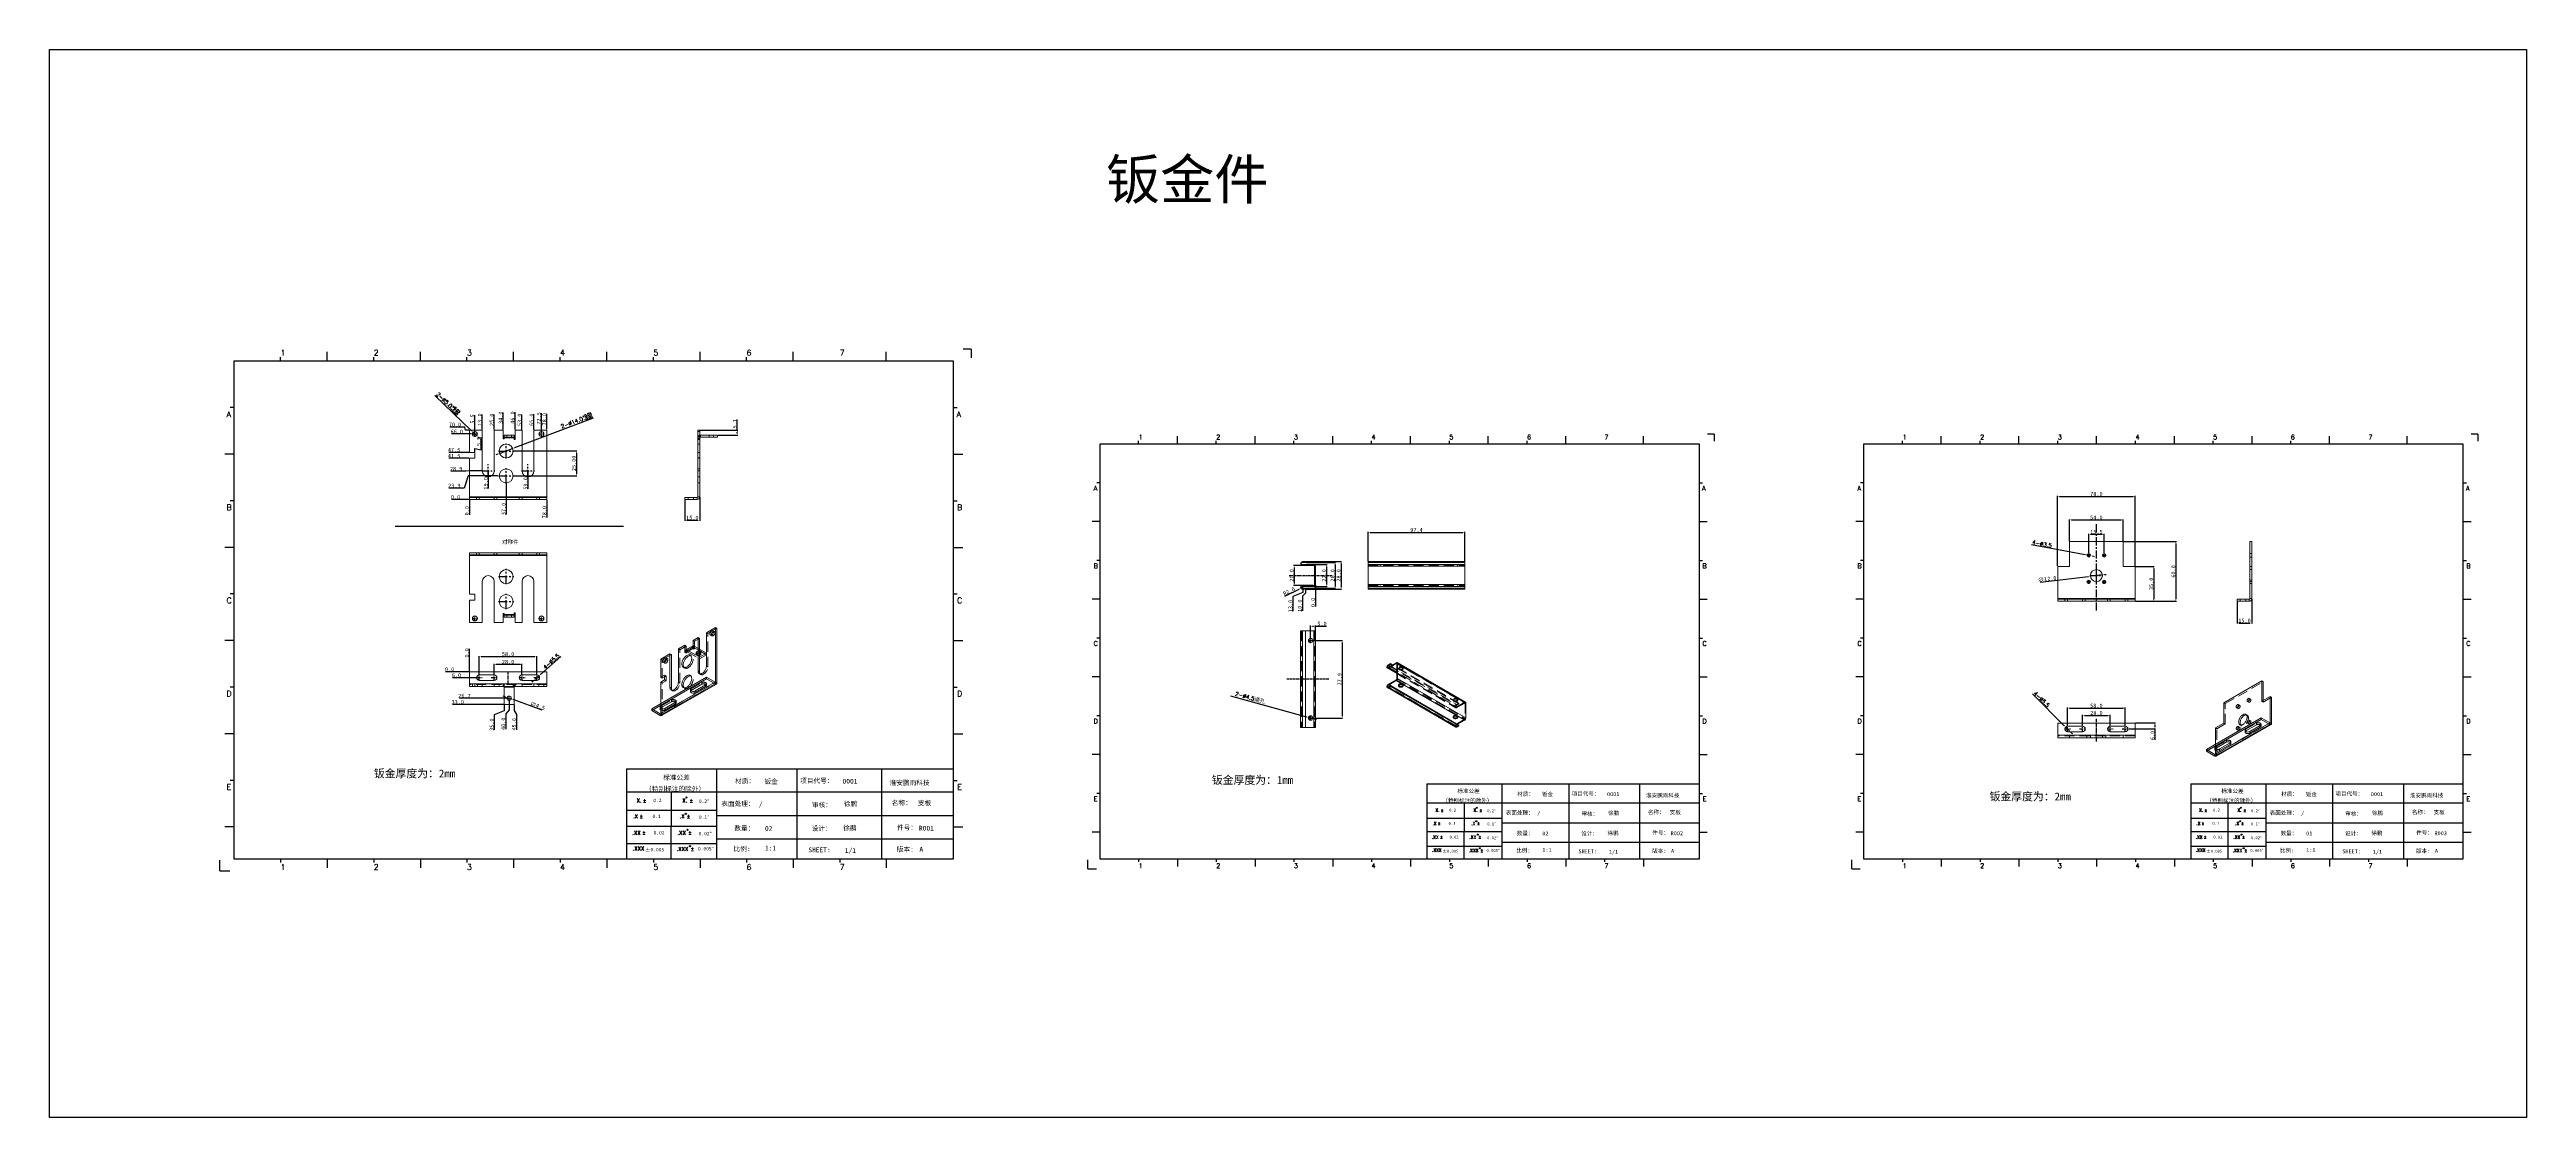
# Model space of a CAD drawing. Extents: x 83 to 30050, y -7164 to 695.
# Drawn here: x 1614 to 4107, y -381 to 695 of the extents above; entities that cross this region are included whole.
import ezdxf
from ezdxf.enums import TextEntityAlignment as Align

# ---------------------------------------------------------------- set-up
doc = ezdxf.new("R2010")
doc.units = 0
doc.header["$LTSCALE"] = 8
doc.header["$MEASUREMENT"] = 0
doc.header["$PDSIZE"] = 5
doc.linetypes.add('CENTER', pattern=[2, 1.25, -0.25, 0.25, -0.25])
doc.linetypes.add('HIDDEN', pattern=[1.905, 1.27, -0.635])
doc.layers.get('0').update_dxf_attribs({"linetype": 'CONTINUOUS'})
doc.layers.get('Defpoints').update_dxf_attribs({"linetype": 'CONTINUOUS'})
doc.layers.add('41', color=3, linetype='CONTINUOUS')
doc.layers.add('dim', color=82, linetype='CONTINUOUS', lineweight=9)
doc.styles.add('SIMPLEX', font='SIMPLEX')
doc.styles.get("Standard").update_dxf_attribs({"font": '', "height": 4})
doc.styles.get('Standard').set_extended_font_data('SimSun')
doc.dimstyles.new('ISO-25', dxfattribs={"dimtxt": 6, "dimasz": 2.5, "dimexe": 1.25, "dimexo": 0.625, "dimtad": 1, "dimdec": 1, "dimzin": 1, "dimdsep": 46, "dimtxsty": 'Standard', "dimcen": 2.5, "dimadec": 0, "dimazin": 0, "dimtm": 1e-09, "dimtfac": 1, "dimtdec": 1, "dimtmove": 0, "dimatfit": 3, "dimfxl": 1, "dimtolj": 1, "dimtzin": 0, "dimarcsym": 0})

# ---------------------------------------------------------------- blocks, each defined once
blk = doc.blocks.new('A$C0BB32EA6')
at = {"layer": '41', "linetype": 'Continuous'}
for p, q in [((630.4, 437.9), (623.8, 437.9)), ((630.4, 437.9), (630.4, 430.6)), ((0, 0), (0, 9)), ((0, 0), (8.6, 0))]:
    blk.add_line(p, q, dxfattribs=at)
at = {"layer": '41'}
for p, q in [((615.6, 427.8), (12, 427.8)), ((12, 427.8), (12, 10.3)), ((51.1, 427.8), (51.1, 431)), ((90.2, 427.8), (90.2, 435.7)), ((129.3, 427.8), (129.3, 431)), ((129.3, 427.8), (129.3, 431)), ((129.3, 427.8), (129.3, 431)), ((168.4, 427.8), (168.4, 435.7)), ((168.4, 427.8), (168.4, 435.7)), ((168.4, 427.8), (168.4, 435.7)), ((207.5, 427.8), (207.5, 431)), ((207.5, 427.8), (207.5, 431)), ((246.6, 427.8), (246.6, 435.7)), ((246.6, 427.8), (246.6, 435.7)), ((285.7, 427.8), (285.7, 431)), ((324.8, 427.8), (324.8, 435.7)), ((363.9, 427.8), (363.9, 431)), ((403, 427.8), (403, 435.7)), ((442.1, 427.8), (442.1, 431)), ((481.1, 427.8), (481.1, 435.7)), ((559.3, 427.8), (559.3, 435.7)), ((615.6, 10.3), (615.6, 427.8)), ((12, 388.8), (8.9, 388.8)), ((615.6, 388.8), (618.8, 388.8)), ((12, 349.7), (4.2, 349.7)), ((615.6, 349.7), (623.5, 349.7)), ((12, 310.6), (8.9, 310.6)), ((615.6, 310.6), (618.8, 310.6)), ((12, 271.5), (4.2, 271.5)), ((615.6, 271.5), (623.5, 271.5)), ((12, 232.4), (8.9, 232.4)), ((615.6, 232.4), (618.8, 232.4)), ((12, 193.3), (4.2, 193.3)), ((615.6, 193.3), (623.5, 193.3)), ((12, 154.2), (8.9, 154.2)), ((615.6, 154.2), (618.8, 154.2)), ((12, 115.1), (4.2, 115.1)), ((615.6, 115.1), (623.5, 115.1)), ((341.3, 85.8), (615.6, 85.8)), ((341.3, 85.8), (341.3, 10.3)), ((416.9, 85.8), (416.9, 10.3)), ((484.2, 85.8), (484.2, 10.3)), ((555.4, 85.7), (555.4, 10.2)), ((12, 76), (8.9, 76)), ((615.6, 66.1), (341.3, 66.1)), ((378.9, 10), (379.1, 65.8)), ((615.6, 76), (618.8, 76)), ((341.3, 51.1), (416.9, 51.1)), ((615.6, 46.2), (416.9, 46.2)), ((12, 36.9), (4.2, 36.9)), ((341.3, 37.5), (401.1, 37.5)), ((341.3, 37.5), (416.9, 37.5)), ((341.3, 23), (401.9, 23)), ((341.3, 23), (401.9, 23)), ((341.3, 23), (401.9, 23)), ((341.3, 23), (401.9, 23)), ((341.3, 23), (401.9, 23)), ((341.3, 23), (416.9, 23)), ((615.6, 26.7), (416.9, 26.7)), ((615.6, 36.9), (623.5, 36.9)), ((12, 10.3), (615.6, 10.3)), ((51.1, 10.3), (51.1, 7.2)), ((90.2, 10.3), (90.2, 2.5)), ((129.3, 10.3), (129.3, 7.2)), ((168.4, 10.3), (168.4, 2.5)), ((207.5, 10.3), (207.5, 7.2)), ((246.6, 10.3), (246.6, 2.5)), ((285.7, 10.3), (285.7, 7.2)), ((324.8, 10.3), (324.8, 2.5)), ((326.3, 10.3), (401.9, 10.3)), ((363.9, 10.3), (363.9, 7.2)), ((403, 10.3), (403, 2.5)), ((442.1, 10.3), (442.1, 7.2)), ((481.1, 10.3), (481.1, 2.5)), ((520.2, 10.3), (520.2, 7.2)), ((559.3, 10.3), (559.3, 2.5))]:
    blk.add_line(p, q, dxfattribs=at)
for centre in [(391.1, 48), (391.7, 61.6), (392.5, 34.5), (394.6, 20.8)]:
    blk.add_circle(centre, 0.516, dxfattribs=at)
at = {"layer": '41', "style": 'SIMPLEX'}
for s, height, p in [('1', 4.69, (51.1, 432.5)), ('2', 4.69, (129.3, 432.5)), ('3', 4.69, (207.5, 432.5)), ('4', 4.69, (285.7, 432.5)), ('5', 4.69, (363.9, 432.5)), ('6', 4.69, (442.1, 432.5)), ('7', 4.69, (520.2, 432.5)), ('A', 4.75, (5.8, 380.9)), ('A', 4.75, (618.3, 380.9)), ('B', 4.75, (5.8, 302.7)), ('B', 4.75, (618.7, 302.7)), ('C', 4.75, (5.8, 224.6)), ('C', 4.75, (618.7, 224.6)), ('D', 4.75, (5.8, 146.4)), ('D', 4.75, (618.7, 146.4)), ('E', 4.75, (5.8, 68.2)), ('E', 4.75, (618.9, 68.2)), ('.X', 3.28, (346.9, 44.2)), ('X.', 3.28, (349.8, 57.5)), ('%%p', 3.28, (352.1, 44.3)), ('%%p', 3.28, (355, 57.4)), ('.X', 3.28, (385.9, 44.2)), ('X.', 3.28, (388.2, 57.5)), ('%%p', 3.28, (391.8, 44.3)), ('%%p', 3.28, (394.1, 57.4)), ('.XX', 3.28, (346.2, 30.4)), ('%%p', 3.28, (354.4, 30.5)), ('.XX', 3.28, (384.1, 30.4)), ('%%p', 3.28, (393, 30.5)), ('1', 4.69, (51.1, 0.9)), ('2', 4.69, (129.3, 0.9)), ('3', 4.69, (207.5, 0.9)), ('4', 4.69, (285.7, 0.9)), ('5', 4.69, (363.9, 0.9)), ('.XXX', 3.28, (383.5, 16.8)), ('%%p', 3.28, (395.1, 17)), ('6', 4.69, (442.1, 0.9)), ('7', 4.69, (520.2, 0.9))]:
    blk.add_text(s, height=height, dxfattribs=at).set_placement(p)
at = {"layer": '41', "linetype": 'Continuous'}
for s, p in [('（特别标注的除外）', (356.9, 66.9)), ('标准公差', (372.1, 76.4)), ('材质：', (432.4, 73.5)), ('项目代号：', (487, 73.7)), ('淮安鹏雨科技', (562, 72)), ('表面处理：', (420.8, 54.5)), ('审核：', (496.9, 53.5)), ('名称：', (563.9, 55.2)), ('比例:', (431.2, 16.6)), ('数量：', (431.8, 33.9)), ('设计：', (496.7, 33.7)), ('版本:', (568.1, 16.2)), ('件号：', (568.3, 34.5)), ('SHEET:', (493.9, 15.7)), ('1/1', (524.5, 15.2))]:
    blk.add_text(s, height=4, dxfattribs=at).set_placement(p)
at = {"layer": '41'}
for s, p in [('0.1', (363.1, 44.4)), ('0.2', (363.8, 57.8)), ('0.2%%D', (402.1, 57.1)), ('0.1%%D', (402.1, 43.8)), ('0.02', (364.1, 30.6)), ('0.02%%D', (401.9, 29.9)), ('0.005%%D', (401.3, 17.2))]:
    blk.add_text(s, height=2.93, dxfattribs=at).set_placement(p)
at = {"layer": '41', "style": 'SIMPLEX'}
blk.add_text('.XXX', height=3.28, dxfattribs=at).set_placement((351.3, 18.9), align=Align.MIDDLE_CENTER)
at = {"layer": '41'}
blk.add_text('%%P0.005', height=2.93, dxfattribs=at).set_placement((364.9, 17.9), align=Align.MIDDLE_CENTER)
at = {"layer": '41', "linetype": 'Continuous'}
for tag, p in [('材质', (457.1, 73.1)), ('代号', (522.6, 73.3)), ('表面处理', (452.4, 54.1)), ('审核', (523.7, 54.3)), ('名称', (585.8, 55)), ('数量', (457.5, 33.7)), ('比例', (457.5, 17.3)), ('设计', (523.2, 34.1)), ('件号', (586.7, 33.9)), ('版本', (587.1, 16.2))]:
    blk.add_attdef(tag, p, '', height=4, dxfattribs=at)
blk = doc.blocks.new('*D56')
at = {"layer": 'Defpoints', "color": 0, "linetype": 'Continuous'}
for p in [(2036.2, 241.5), (2036.2, 241.5), (2036.2, 234.7)]:
    blk.add_point(p, dxfattribs=at)
at = {"layer": 'dim', "color": 0, "linetype": 'Continuous', "lineweight": -2}
blk.add_line((2036.2, 241), (2036.2, 226.2), dxfattribs=at)
at = {"layer": 'dim', "color": 0, "linetype": 'Continuous', "insert": (2033.7, 230.2), "char_height": 4, "attachment_point": 5, "rotation": 90}
blk.add_mtext('\\A1;0.0', dxfattribs=at)
blk = doc.blocks.new('*D57')
at = {"layer": 'Defpoints', "color": 0, "linetype": 'Continuous'}
for p in [(2055.2, 270.4), (2055.2, 263.6), (2036.2, 241.5)]:
    blk.add_point(p, dxfattribs=at)
at = {"layer": 'dim', "color": 0, "linetype": 'Continuous', "lineweight": -2}
blk.add_line((2055.2, 269.9), (2055.2, 252.6), dxfattribs=at)
at = {"layer": 'dim', "color": 0, "linetype": 'Continuous', "insert": (2052.7, 257.8), "char_height": 4, "attachment_point": 5, "rotation": 90}
blk.add_mtext('\\A1;19.0', dxfattribs=at)
blk = doc.blocks.new('*D58')
at = {"layer": 'Defpoints', "color": 0, "linetype": 'Continuous'}
for p in [(2073.2, 258.4), (2036.2, 241.5), (2073.2, 237.9)]:
    blk.add_point(p, dxfattribs=at)
at = {"layer": 'dim', "color": 0, "linetype": 'Continuous', "lineweight": -2}
blk.add_line((2073.2, 257.9), (2073.2, 226.6), dxfattribs=at)
at = {"layer": 'dim', "color": 0, "linetype": 'Continuous', "insert": (2070.7, 232), "char_height": 4, "attachment_point": 5, "rotation": 90}
blk.add_mtext('\\A1;37.0', dxfattribs=at)
blk = doc.blocks.new('*D59')
at = {"layer": 'Defpoints', "color": 0, "linetype": 'Continuous'}
for p in [(2095.2, 270.4), (2095.2, 263.6), (2036.2, 241.5)]:
    blk.add_point(p, dxfattribs=at)
at = {"layer": 'dim', "color": 0, "linetype": 'Continuous', "lineweight": -2}
blk.add_line((2095.2, 269.9), (2095.2, 252.3), dxfattribs=at)
at = {"layer": 'dim', "color": 0, "linetype": 'Continuous', "insert": (2092.7, 257.7), "char_height": 4, "attachment_point": 5, "rotation": 90}
blk.add_mtext('\\A1;59.0', dxfattribs=at)
blk = doc.blocks.new('*D60')
at = {"layer": 'Defpoints', "color": 0, "linetype": 'Continuous'}
for p in [(2108.7, 317.4), (2108.7, 310.3), (2036.2, 241.5)]:
    blk.add_point(p, dxfattribs=at)
at = {"layer": 'dim', "color": 0, "linetype": 'Continuous', "lineweight": -2}
blk.add_line((2108.7, 310.8), (2108.7, 328.6), dxfattribs=at)
at = {"layer": 'dim', "color": 0, "linetype": 'Continuous', "insert": (2106.2, 323.2), "char_height": 4, "attachment_point": 5, "rotation": 90}
blk.add_mtext('\\A1;72.5', dxfattribs=at)
blk = doc.blocks.new('*D61')
at = {"layer": 'Defpoints', "color": 0, "linetype": 'Continuous'}
for p in [(2041.7, 318.2), (2041.7, 310), (2036.2, 241.5)]:
    blk.add_point(p, dxfattribs=at)
at = {"layer": 'dim', "color": 0, "linetype": 'Continuous', "lineweight": -2}
blk.add_line((2041.7, 310.5), (2041.7, 326.5), dxfattribs=at)
at = {"layer": 'dim', "color": 0, "linetype": 'Continuous', "insert": (2039.2, 322.6), "char_height": 4, "attachment_point": 5, "rotation": 90}
blk.add_mtext('\\A1;5.5', dxfattribs=at)
blk = doc.blocks.new('*D62')
at = {"layer": 'Defpoints', "color": 0, "linetype": 'Continuous'}
for p in [(2036.2, 241.5), (2114.2, 241.5), (2114.2, 234.7)]:
    blk.add_point(p, dxfattribs=at)
at = {"layer": 'dim', "color": 0, "linetype": 'Continuous', "lineweight": -2}
blk.add_line((2114.2, 241), (2114.2, 223.5), dxfattribs=at)
at = {"layer": 'dim', "color": 0, "linetype": 'Continuous', "insert": (2111.7, 228.8), "char_height": 4, "attachment_point": 5, "rotation": 90}
blk.add_mtext('\\A1;78.0', dxfattribs=at)
blk = doc.blocks.new('*D63')
at = {"layer": 'Defpoints', "color": 0, "linetype": 'Continuous'}
for p in [(2070.2, 318), (2070.2, 311.5), (2036.2, 241.5)]:
    blk.add_point(p, dxfattribs=at)
at = {"layer": 'dim', "color": 0, "linetype": 'Continuous', "lineweight": -2}
blk.add_line((2070.2, 312), (2070.2, 329.3), dxfattribs=at)
at = {"layer": 'dim', "color": 0, "linetype": 'Continuous', "insert": (2067.7, 323.9), "char_height": 4, "attachment_point": 5, "rotation": 90}
blk.add_mtext('\\A1;34.0', dxfattribs=at)
blk = doc.blocks.new('*D64')
at = {"layer": 'Defpoints', "color": 0, "linetype": 'Continuous'}
for p in [(2082.2, 318), (2082.2, 311.5), (2036.2, 241.5)]:
    blk.add_point(p, dxfattribs=at)
at = {"layer": 'dim', "color": 0, "linetype": 'Continuous', "lineweight": -2}
blk.add_line((2082.2, 312), (2082.2, 329.4), dxfattribs=at)
at = {"layer": 'dim', "color": 0, "linetype": 'Continuous', "insert": (2079.7, 324), "char_height": 4, "attachment_point": 5, "rotation": 90}
blk.add_mtext('\\A1;46.0', dxfattribs=at)
blk = doc.blocks.new('*D65')
at = {"layer": 'Defpoints', "color": 0, "linetype": 'Continuous'}
for p in [(2049.2, 316.3), (2049.2, 311.5), (2036.2, 241.5)]:
    blk.add_point(p, dxfattribs=at)
at = {"layer": 'dim', "color": 0, "linetype": 'Continuous', "lineweight": -2}
blk.add_line((2049.2, 312), (2049.2, 327.2), dxfattribs=at)
at = {"layer": 'dim', "color": 0, "linetype": 'Continuous', "insert": (2046.7, 322), "char_height": 4, "attachment_point": 5, "rotation": 90}
blk.add_mtext('\\A1;13.0', dxfattribs=at)
blk = doc.blocks.new('*D66')
at = {"layer": 'Defpoints', "color": 0, "linetype": 'Continuous'}
for p in [(2061.2, 315.9), (2061.2, 311.5), (2036.2, 241.5)]:
    blk.add_point(p, dxfattribs=at)
at = {"layer": 'dim', "color": 0, "linetype": 'Continuous', "lineweight": -2}
blk.add_line((2061.2, 312), (2061.2, 327.2), dxfattribs=at)
at = {"layer": 'dim', "color": 0, "linetype": 'Continuous', "insert": (2058.7, 321.8), "char_height": 4, "attachment_point": 5, "rotation": 90}
blk.add_mtext('\\A1;25.0', dxfattribs=at)
blk = doc.blocks.new('*D67')
at = {"layer": 'Defpoints', "color": 0, "linetype": 'Continuous'}
for p in [(2089.2, 315.9), (2089.2, 311.5), (2036.2, 241.5)]:
    blk.add_point(p, dxfattribs=at)
at = {"layer": 'dim', "color": 0, "linetype": 'Continuous', "lineweight": -2}
blk.add_line((2089.2, 312), (2089.2, 327.2), dxfattribs=at)
at = {"layer": 'dim', "color": 0, "linetype": 'Continuous', "insert": (2086.7, 321.8), "char_height": 4, "attachment_point": 5, "rotation": 90}
blk.add_mtext('\\A1;53.0', dxfattribs=at)
blk = doc.blocks.new('*D68')
at = {"layer": 'Defpoints', "color": 0, "linetype": 'Continuous'}
for p in [(2101.2, 315.9), (2101.2, 311.5), (2036.2, 241.5)]:
    blk.add_point(p, dxfattribs=at)
at = {"layer": 'dim', "color": 0, "linetype": 'Continuous', "lineweight": -2}
blk.add_line((2101.2, 312), (2101.2, 327.3), dxfattribs=at)
at = {"layer": 'dim', "color": 0, "linetype": 'Continuous', "insert": (2098.7, 321.9), "char_height": 4, "attachment_point": 5, "rotation": 90}
blk.add_mtext('\\A1;65.0', dxfattribs=at)
blk = doc.blocks.new('*D69')
at = {"layer": 'Defpoints', "color": 0, "linetype": 'Continuous'}
for p in [(2114.2, 316.4), (2114.2, 312), (2036.2, 241.5)]:
    blk.add_point(p, dxfattribs=at)
at = {"layer": 'dim', "color": 0, "linetype": 'Continuous', "lineweight": -2}
blk.add_line((2114.2, 312.5), (2114.2, 327.7), dxfattribs=at)
at = {"layer": 'dim', "color": 0, "linetype": 'Continuous', "insert": (2111.7, 322.3), "char_height": 4, "attachment_point": 5, "rotation": 90}
blk.add_mtext('\\A1;78.0', dxfattribs=at)
blk = doc.blocks.new('*D70')
at = {"layer": 'Defpoints', "color": 0, "linetype": 'Continuous'}
for p in [(2041.7, 289), (2048.2, 295.5), (2036.2, 241.5)]:
    blk.add_point(p, dxfattribs=at)
at = {"layer": 'dim', "color": 0, "linetype": 'Continuous', "lineweight": -2}
for p, q in [((2048.2, 291.5), (2048.2, 303.9)), ((2041.7, 289.5), (2041.7, 293)), ((2041.7, 293), (2048.2, 291.5))]:
    blk.add_line(p, q, dxfattribs=at)
at = {"layer": 'dim', "color": 0, "linetype": 'Continuous', "insert": (2045.7, 300), "char_height": 4, "attachment_point": 5, "rotation": 90}
blk.add_mtext('\\A1;5.5', dxfattribs=at)
blk = doc.blocks.new('*D71')
at = {"layer": 'Defpoints', "color": 0, "linetype": 'Continuous'}
for p in [(2026.8, 241.5), (2036.2, 241.5), (2036.2, 241.5)]:
    blk.add_point(p, dxfattribs=at)
at = {"layer": 'dim', "color": 0, "linetype": 'Continuous', "lineweight": -2}
blk.add_line((2035.7, 241.5), (2018.3, 241.5), dxfattribs=at)
at = {"layer": 'dim', "color": 0, "linetype": 'Continuous', "insert": (2022.3, 244), "char_height": 4, "attachment_point": 5}
blk.add_mtext('\\A1;0.0', dxfattribs=at)
blk = doc.blocks.new('*D72')
at = {"layer": 'Defpoints', "color": 0, "linetype": 'Continuous'}
for p in [(2027, 253), (2065.5, 265.4), (2036.2, 241.5)]:
    blk.add_point(p, dxfattribs=at)
at = {"layer": 'dim', "color": 0, "linetype": 'Continuous', "lineweight": -2}
for p, q in [((2031, 253), (2015.7, 253)), ((2035, 265.4), (2031, 253)), ((2065, 265.4), (2035, 265.4))]:
    blk.add_line(p, q, dxfattribs=at)
at = {"layer": 'dim', "color": 0, "linetype": 'Continuous', "insert": (2021.1, 255.5), "char_height": 4, "attachment_point": 5}
blk.add_mtext('\\A1;23.9', dxfattribs=at)
blk = doc.blocks.new('*D73')
at = {"layer": 'Defpoints', "color": 0, "linetype": 'Continuous'}
for p in [(2028.8, 269.9), (2049.2, 270.4), (2036.2, 241.5)]:
    blk.add_point(p, dxfattribs=at)
at = {"layer": 'dim', "color": 0, "linetype": 'Continuous', "lineweight": -2}
for p, q in [((2032.8, 269.9), (2017.5, 269.9)), ((2036.8, 270.4), (2032.8, 269.9)), ((2048.7, 270.4), (2036.8, 270.4))]:
    blk.add_line(p, q, dxfattribs=at)
at = {"layer": 'dim', "color": 0, "linetype": 'Continuous', "insert": (2022.9, 272.4), "char_height": 4, "attachment_point": 5}
blk.add_mtext('\\A1;28.9', dxfattribs=at)
blk = doc.blocks.new('*D74')
at = {"layer": 'Defpoints', "color": 0, "linetype": 'Continuous'}
for p in [(2026.8, 283), (2036.2, 283), (2036.2, 241.5)]:
    blk.add_point(p, dxfattribs=at)
at = {"layer": 'dim', "color": 0, "linetype": 'Continuous', "lineweight": -2}
blk.add_line((2035.7, 283), (2015.5, 283), dxfattribs=at)
at = {"layer": 'dim', "color": 0, "linetype": 'Continuous', "insert": (2020.9, 285.5), "char_height": 4, "attachment_point": 5}
blk.add_mtext('\\A1;41.5', dxfattribs=at)
blk = doc.blocks.new('*D75')
at = {"layer": 'Defpoints', "color": 0, "linetype": 'Continuous'}
for p in [(2026.8, 289), (2036.2, 289), (2036.2, 241.5)]:
    blk.add_point(p, dxfattribs=at)
at = {"layer": 'dim', "color": 0, "linetype": 'Continuous', "lineweight": -2}
blk.add_line((2035.7, 289), (2015.5, 289), dxfattribs=at)
at = {"layer": 'dim', "color": 0, "linetype": 'Continuous', "insert": (2020.9, 291.5), "char_height": 4, "attachment_point": 5}
blk.add_mtext('\\A1;47.5', dxfattribs=at)
blk = doc.blocks.new('*D76')
at = {"layer": 'Defpoints', "color": 0, "linetype": 'Continuous'}
for p in [(2029.5, 307.5), (2039, 307.5), (2036.2, 241.5)]:
    blk.add_point(p, dxfattribs=at)
at = {"layer": 'dim', "color": 0, "linetype": 'Continuous', "lineweight": -2}
blk.add_line((2038.5, 307.5), (2018.2, 307.5), dxfattribs=at)
at = {"layer": 'dim', "color": 0, "linetype": 'Continuous', "insert": (2023.6, 310), "char_height": 4, "attachment_point": 5}
blk.add_mtext('\\A1;66.0', dxfattribs=at)
blk = doc.blocks.new('*D77')
at = {"layer": 'Defpoints', "color": 0, "linetype": 'Continuous'}
for p in [(2027.6, 314.5), (2036.2, 311.5), (2036.2, 241.5)]:
    blk.add_point(p, dxfattribs=at)
at = {"layer": 'dim', "color": 0, "linetype": 'Continuous', "lineweight": -2}
for p, q in [((2031.6, 314.5), (2016.4, 314.5)), ((2032.2, 311.5), (2031.6, 314.5)), ((2035.7, 311.5), (2032.2, 311.5))]:
    blk.add_line(p, q, dxfattribs=at)
at = {"layer": 'dim', "color": 0, "linetype": 'Continuous', "insert": (2021.8, 317), "char_height": 4, "attachment_point": 5}
blk.add_mtext('\\A1;70.0', dxfattribs=at)
blk = doc.blocks.new('*D78')
at = {"layer": 'Defpoints', "color": 0, "linetype": 'Continuous'}
for p in [(2089.2, 75.6), (2061.2, 64.9), (2089.2, 64.9)]:
    blk.add_point(p, dxfattribs=at)
at = {"layer": 'dim', "color": 0, "linetype": 'Continuous', "lineweight": -2}
for p, q in [((2061.2, 65.4), (2061.2, 76.1)), ((2063.2, 75.6), (2087.2, 75.6)), ((2089.2, 65.4), (2089.2, 76.1))]:
    blk.add_line(p, q, dxfattribs=at)
at = {"layer": 'dim', "color": 0, "linetype": 'Continuous'}
for points in [[(2063.2, 75.9), (2063.2, 75.2), (2061.2, 75.6)], [(2087.2, 75.9), (2087.2, 75.2), (2089.2, 75.6)]]:
    blk.add_solid(points, dxfattribs=at)
at = {"layer": 'dim', "color": 0, "linetype": 'Continuous', "insert": (2075.2, 78.1), "char_height": 4, "attachment_point": 5}
blk.add_mtext('\\A1;28.0', dxfattribs=at)
blk = doc.blocks.new('*D79')
at = {"layer": 'Defpoints', "color": 0, "linetype": 'Continuous'}
for p in [(2104.2, 83.4), (2046.2, 64.9), (2104.2, 64.9)]:
    blk.add_point(p, dxfattribs=at)
at = {"layer": 'dim', "color": 0, "linetype": 'Continuous', "lineweight": -2}
for p, q in [((2046.2, 65.4), (2046.2, 83.9)), ((2048.2, 83.4), (2102.2, 83.4)), ((2104.2, 65.4), (2104.2, 83.9))]:
    blk.add_line(p, q, dxfattribs=at)
at = {"layer": 'dim', "color": 0, "linetype": 'Continuous'}
for points in [[(2048.2, 83.7), (2048.2, 83.1), (2046.2, 83.4)], [(2102.2, 83.7), (2102.2, 83.1), (2104.2, 83.4)]]:
    blk.add_solid(points, dxfattribs=at)
at = {"layer": 'dim', "color": 0, "linetype": 'Continuous', "insert": (2075.2, 85.9), "char_height": 4, "attachment_point": 5}
blk.add_mtext('\\A1;58.0', dxfattribs=at)
blk = doc.blocks.new('*D80')
at = {"layer": 'Defpoints', "color": 0, "linetype": 'Continuous'}
for p in [(2074.1, 42.2), (2078.4, 40.7)]:
    blk.add_point(p, dxfattribs=at)
at = {"layer": 'dim', "color": 0, "linetype": 'Continuous', "lineweight": -2}
for p, q in [((2072.2, 42.8), (2070.4, 43.5)), ((2074.1, 42.2), (2078.4, 40.7)), ((2109.6, 29.5), (2080.2, 40))]:
    blk.add_line(p, q, dxfattribs=at)
at = {"layer": 'dim', "color": 0, "linetype": 'Continuous'}
for points in [[(2072.4, 43.2), (2072.1, 42.5), (2074.1, 42.2)], [(2080.4, 40.3), (2080.1, 39.7), (2078.4, 40.7)]]:
    blk.add_solid(points, dxfattribs=at)
at = {"layer": 'dim', "color": 0, "linetype": 'Continuous', "insert": (2104.8, 33.9), "char_height": 4, "attachment_point": 5, "rotation": 340.3391}
blk.add_mtext('\\A1;∅4.5', dxfattribs=at)
blk = doc.blocks.new('*D81')
at = {"layer": 'Defpoints', "color": 0, "linetype": 'Continuous'}
for p in [(2020.7, 68.1), (2036.2, 68.1), (2036.2, 68.1)]:
    blk.add_point(p, dxfattribs=at)
at = {"layer": 'dim', "color": 0, "linetype": 'Continuous', "lineweight": -2}
blk.add_line((2035.7, 68.1), (2012.3, 68.1), dxfattribs=at)
at = {"layer": 'dim', "color": 0, "linetype": 'Continuous', "insert": (2016.3, 70.6), "char_height": 4, "attachment_point": 5}
blk.add_mtext('\\A1;0.0', dxfattribs=at)
blk = doc.blocks.new('*D82')
at = {"layer": 'Defpoints', "color": 0, "linetype": 'Continuous'}
for p in [(2027.7, 62.1), (2036.2, 68.1), (2043.2, 62.1)]:
    blk.add_point(p, dxfattribs=at)
at = {"layer": 'dim', "color": 0, "linetype": 'Continuous', "lineweight": -2}
blk.add_line((2042.7, 62.1), (2019.2, 62.1), dxfattribs=at)
at = {"layer": 'dim', "color": 0, "linetype": 'Continuous', "insert": (2023.2, 64.6), "char_height": 4, "attachment_point": 5}
blk.add_mtext('\\A1;6.0', dxfattribs=at)
blk = doc.blocks.new('*D83')
at = {"layer": 'Defpoints', "color": 0, "linetype": 'Continuous'}
for p in [(2036.2, 68.1), (2037.1, 41.4), (2073.8, 41.4)]:
    blk.add_point(p, dxfattribs=at)
at = {"layer": 'dim', "color": 0, "linetype": 'Continuous', "lineweight": -2}
blk.add_line((2073.3, 41.4), (2025.9, 41.4), dxfattribs=at)
at = {"layer": 'dim', "color": 0, "linetype": 'Continuous', "insert": (2031.3, 43.9), "char_height": 4, "attachment_point": 5}
blk.add_mtext('\\A1;26.7', dxfattribs=at)
blk = doc.blocks.new('*D84')
at = {"layer": 'Defpoints', "color": 0, "linetype": 'Continuous'}
for p in [(2036.2, 68.1), (2030.3, 35.1), (2071.2, 35.1)]:
    blk.add_point(p, dxfattribs=at)
at = {"layer": 'dim', "color": 0, "linetype": 'Continuous', "lineweight": -2}
blk.add_line((2070.7, 35.1), (2019.1, 35.1), dxfattribs=at)
at = {"layer": 'dim', "color": 0, "linetype": 'Continuous', "insert": (2024.5, 37.6), "char_height": 4, "attachment_point": 5}
blk.add_mtext('\\A1;33.0', dxfattribs=at)
blk = doc.blocks.new('*D85')
at = {"layer": 'Defpoints', "color": 0, "linetype": 'Continuous'}
for p in [(2036.2, 82.6), (2036.2, 68.1), (2036.2, 68.1)]:
    blk.add_point(p, dxfattribs=at)
at = {"layer": 'dim', "color": 0, "linetype": 'Continuous', "lineweight": -2}
blk.add_line((2036.2, 68.6), (2036.2, 91), dxfattribs=at)
at = {"layer": 'dim', "color": 0, "linetype": 'Continuous', "insert": (2033.7, 87.1), "char_height": 4, "attachment_point": 5, "rotation": 90}
blk.add_mtext('\\A1;0.0', dxfattribs=at)
blk = doc.blocks.new('*D86')
at = {"layer": 'Defpoints', "color": 0, "linetype": 'Continuous'}
for p in [(2036.2, 68.1), (2076.2, 39.2), (2072.9, 21.6)]:
    blk.add_point(p, dxfattribs=at)
at = {"layer": 'dim', "color": 0, "linetype": 'Continuous', "lineweight": -2}
for p, q in [((2076.2, 29.6), (2072.9, 25.6)), ((2072.9, 25.6), (2072.9, 10.2)), ((2076.2, 38.7), (2076.2, 29.6))]:
    blk.add_line(p, q, dxfattribs=at)
at = {"layer": 'dim', "color": 0, "linetype": 'Continuous', "insert": (2070.4, 15.7), "char_height": 4, "attachment_point": 5, "rotation": 90}
blk.add_mtext('\\A1;40.0', dxfattribs=at)
blk = doc.blocks.new('*D87')
at = {"layer": 'Defpoints', "color": 0, "linetype": 'Continuous'}
for p in [(2036.2, 68.1), (2071.2, 35.1), (2061.1, 20.7)]:
    blk.add_point(p, dxfattribs=at)
at = {"layer": 'dim', "color": 0, "linetype": 'Continuous', "lineweight": -2}
for p, q in [((2071.2, 28.7), (2061.1, 24.7)), ((2071.2, 34.7), (2071.2, 28.7)), ((2061.1, 24.7), (2061.1, 9.5))]:
    blk.add_line(p, q, dxfattribs=at)
at = {"layer": 'dim', "color": 0, "linetype": 'Continuous', "insert": (2058.6, 14.8), "char_height": 4, "attachment_point": 5, "rotation": 90}
blk.add_mtext('\\A1;35.0', dxfattribs=at)
blk = doc.blocks.new('*D88')
at = {"layer": 'Defpoints', "color": 0, "linetype": 'Continuous'}
for p in [(2036.2, 68.1), (2081.2, 35.1), (2083.7, 21.1)]:
    blk.add_point(p, dxfattribs=at)
at = {"layer": 'dim', "color": 0, "linetype": 'Continuous', "lineweight": -2}
for p, q in [((2081.2, 34.7), (2081.2, 29.1)), ((2081.2, 29.1), (2083.7, 25.1)), ((2083.7, 25.1), (2083.7, 9.7))]:
    blk.add_line(p, q, dxfattribs=at)
at = {"layer": 'dim', "color": 0, "linetype": 'Continuous', "insert": (2081.2, 15.1), "char_height": 4, "attachment_point": 5, "rotation": 90}
blk.add_mtext('\\A1;45.0', dxfattribs=at)
blk = doc.blocks.new('*D89')
at = {"layer": 'Defpoints', "color": 0, "linetype": 'Continuous'}
for p in [(2253.2, 241.5), (2268.2, 244.2), (2268.2, 220.7)]:
    blk.add_point(p, dxfattribs=at)
at = {"layer": 'dim', "color": 0, "linetype": 'Continuous', "lineweight": -2}
for p, q in [((2253.2, 241), (2253.2, 220.2)), ((2268.2, 243.7), (2268.2, 220.2)), ((2255.2, 220.7), (2266.2, 220.7))]:
    blk.add_line(p, q, dxfattribs=at)
at = {"layer": 'dim', "color": 0, "linetype": 'Continuous'}
for points in [[(2255.2, 221.1), (2255.2, 220.4), (2253.2, 220.7)], [(2266.2, 221.1), (2266.2, 220.4), (2268.2, 220.7)]]:
    blk.add_solid(points, dxfattribs=at)
at = {"layer": 'dim', "color": 0, "linetype": 'Continuous', "insert": (2260.7, 223.2), "char_height": 4, "attachment_point": 5}
blk.add_mtext('\\A1;15.0', dxfattribs=at)
blk = doc.blocks.new('*D90')
at = {"layer": 'Defpoints', "color": 0, "linetype": 'Continuous'}
for p in [(2878.2, 179.1), (2878.2, 151.1), (2913.8, 151.1)]:
    blk.add_point(p, dxfattribs=at)
at = {"layer": 'dim', "color": 0, "linetype": 'Continuous', "lineweight": -2}
for p, q in [((2878.7, 179.1), (2914.3, 179.1)), ((2913.8, 177.1), (2913.8, 153.1)), ((2878.7, 151.1), (2914.3, 151.1))]:
    blk.add_line(p, q, dxfattribs=at)
at = {"layer": 'dim', "color": 0, "linetype": 'Continuous'}
for points in [[(2913.5, 177.1), (2914.1, 177.1), (2913.8, 179.1)], [(2913.5, 153.1), (2914.1, 153.1), (2913.8, 151.1)]]:
    blk.add_solid(points, dxfattribs=at)
at = {"layer": 'dim', "color": 0, "linetype": 'Continuous', "insert": (2911.3, 165.1), "char_height": 4, "attachment_point": 5, "rotation": 90}
blk.add_mtext('\\A1;28.0', dxfattribs=at)
blk = doc.blocks.new('*D91')
at = {"layer": 'Defpoints', "color": 0, "linetype": 'Continuous'}
for p in [(2878.2, 178.1), (2878.2, 152.1), (2907.8, 152.1)]:
    blk.add_point(p, dxfattribs=at)
at = {"layer": 'dim', "color": 0, "linetype": 'Continuous', "lineweight": -2}
for p, q in [((2878.7, 178.1), (2908.3, 178.1)), ((2907.8, 176.1), (2907.8, 154.1)), ((2878.7, 152.1), (2908.3, 152.1))]:
    blk.add_line(p, q, dxfattribs=at)
at = {"layer": 'dim', "color": 0, "linetype": 'Continuous'}
for points in [[(2907.4, 176.1), (2908.1, 176.1), (2907.8, 178.1)], [(2907.4, 154.1), (2908.1, 154.1), (2907.8, 152.1)]]:
    blk.add_solid(points, dxfattribs=at)
at = {"layer": 'dim', "color": 0, "linetype": 'Continuous', "insert": (2905.3, 165.1), "char_height": 4, "attachment_point": 5, "rotation": 90}
blk.add_mtext('\\A1;26.0', dxfattribs=at)
blk = doc.blocks.new('*D92')
at = {"layer": 'Defpoints', "color": 0, "linetype": 'Continuous'}
for p in [(2886.4, 175.1), (2866.6, 155.1), (2886.4, 155.1)]:
    blk.add_point(p, dxfattribs=at)
at = {"layer": 'dim', "color": 0, "linetype": 'Continuous', "lineweight": -2}
for p, q in [((2885.9, 175.1), (2866.1, 175.1)), ((2885.9, 155.1), (2866.1, 155.1)), ((2866.6, 173.1), (2866.6, 157.1))]:
    blk.add_line(p, q, dxfattribs=at)
at = {"layer": 'dim', "color": 0, "linetype": 'Continuous'}
for points in [[(2866.3, 173.1), (2866.9, 173.1), (2866.6, 175.1)], [(2866.3, 157.1), (2866.9, 157.1), (2866.6, 155.1)]]:
    blk.add_solid(points, dxfattribs=at)
at = {"layer": 'dim', "color": 0, "linetype": 'Continuous', "insert": (2864.1, 165.1), "char_height": 4, "attachment_point": 5, "rotation": 90}
blk.add_mtext('\\A1;20.0', dxfattribs=at)
blk = doc.blocks.new('*D93')
at = {"layer": 'Defpoints', "color": 0, "linetype": 'Continuous'}
for p in [(2886.4, 176.1), (2886.4, 154.1), (2899.2, 154.1)]:
    blk.add_point(p, dxfattribs=at)
at = {"layer": 'dim', "color": 0, "linetype": 'Continuous', "lineweight": -2}
for p, q in [((2886.9, 176.1), (2899.7, 176.1)), ((2886.9, 154.1), (2899.7, 154.1)), ((2899.2, 174.1), (2899.2, 156.1))]:
    blk.add_line(p, q, dxfattribs=at)
at = {"layer": 'dim', "color": 0, "linetype": 'Continuous'}
for points in [[(2898.8, 174.1), (2899.5, 174.1), (2899.2, 176.1)], [(2898.8, 156.1), (2899.5, 156.1), (2899.2, 154.1)]]:
    blk.add_solid(points, dxfattribs=at)
at = {"layer": 'dim', "color": 0, "linetype": 'Continuous', "insert": (2896.7, 165.1), "char_height": 4, "attachment_point": 5, "rotation": 90}
blk.add_mtext('\\A1;22.0', dxfattribs=at)
blk = doc.blocks.new('*D94')
at = {"layer": 'Defpoints', "color": 0, "linetype": 'Continuous'}
for p in [(2888.2, 155.8), (2888.2, 155.8), (2888.2, 142.4)]:
    blk.add_point(p, dxfattribs=at)
at = {"layer": 'dim', "color": 0, "linetype": 'Continuous', "lineweight": -2}
blk.add_line((2888.2, 155.3), (2888.2, 133.9), dxfattribs=at)
at = {"layer": 'dim', "color": 0, "linetype": 'Continuous', "insert": (2885.7, 137.9), "char_height": 4, "attachment_point": 5, "rotation": 90}
blk.add_mtext('\\A1;0.0', dxfattribs=at)
blk = doc.blocks.new('*D95')
at = {"layer": 'Defpoints', "color": 0, "linetype": 'Continuous'}
for p in [(2878.2, 151.1), (2888.2, 155.8), (2874.9, 140.3)]:
    blk.add_point(p, dxfattribs=at)
at = {"layer": 'dim', "color": 0, "linetype": 'Continuous', "lineweight": -2}
for p, q in [((2878.2, 150.6), (2878.2, 147.1)), ((2878.2, 147.1), (2874.9, 144.3)), ((2874.9, 144.3), (2874.9, 129.4))]:
    blk.add_line(p, q, dxfattribs=at)
at = {"layer": 'dim', "color": 0, "linetype": 'Continuous', "insert": (2872.4, 134.6), "char_height": 4, "attachment_point": 5, "rotation": 90}
blk.add_mtext('\\A1;10.0', dxfattribs=at)
blk = doc.blocks.new('*D96')
at = {"layer": 'Defpoints', "color": 0, "linetype": 'Continuous'}
for p in [(2875.2, 153.1), (2888.2, 155.8), (2865.3, 140)]:
    blk.add_point(p, dxfattribs=at)
at = {"layer": 'dim', "color": 0, "linetype": 'Continuous', "lineweight": -2}
for p, q in [((2875.2, 152.6), (2875.2, 148)), ((2875.2, 148), (2865.3, 144)), ((2865.3, 144), (2865.3, 129.1))]:
    blk.add_line(p, q, dxfattribs=at)
at = {"layer": 'dim', "color": 0, "linetype": 'Continuous', "insert": (2862.8, 134.3), "char_height": 4, "attachment_point": 5, "rotation": 90}
blk.add_mtext('\\A1;13.0', dxfattribs=at)
blk = doc.blocks.new('*D97')
at = {"layer": 'Defpoints', "color": 0, "linetype": 'Continuous'}
for p in [(2873.4, 152.2), (2875.2, 153.1)]:
    blk.add_point(p, dxfattribs=at)
at = {"layer": 'dim', "color": 0, "linetype": 'Continuous', "lineweight": -2}
for p, q in [((2857.2, 144.2), (2871.6, 151.3)), ((2875.2, 153.1), (2873.4, 152.2))]:
    blk.add_line(p, q, dxfattribs=at)
at = {"layer": 'dim', "color": 0, "linetype": 'Continuous'}
blk.add_solid([(2871.4, 151.6), (2871.7, 151), (2873.4, 152.2)], dxfattribs=at)
at = {"layer": 'dim', "color": 0, "linetype": 'Continuous', "insert": (2861.5, 149.1), "char_height": 4, "attachment_point": 5, "rotation": 26.3159}
blk.add_mtext('\\A1;R2.0', dxfattribs=at)
blk = doc.blocks.new('*D98')
at = {"layer": 'Defpoints', "color": 0, "linetype": 'Continuous'}
for p in [(3038.5, 208.4), (2941.1, 179.1), (3038.5, 179.1)]:
    blk.add_point(p, dxfattribs=at)
at = {"layer": 'dim', "color": 0, "linetype": 'Continuous', "lineweight": -2}
for p, q in [((2941.1, 179.6), (2941.1, 208.9)), ((2943.1, 208.4), (3036.5, 208.4)), ((3038.5, 179.6), (3038.5, 208.9))]:
    blk.add_line(p, q, dxfattribs=at)
at = {"layer": 'dim', "color": 0, "linetype": 'Continuous'}
for points in [[(2943.1, 208.7), (2943.1, 208.1), (2941.1, 208.4)], [(3036.5, 208.7), (3036.5, 208.1), (3038.5, 208.4)]]:
    blk.add_solid(points, dxfattribs=at)
at = {"layer": 'dim', "color": 0, "linetype": 'Continuous', "insert": (2989.8, 210.9), "char_height": 4, "attachment_point": 5}
blk.add_mtext('\\A1;97.4', dxfattribs=at)
blk = doc.blocks.new('*D99')
at = {"layer": 'Defpoints', "color": 0, "linetype": 'Continuous'}
for p in [(2883.2, 99.5), (2883.2, 21.5), (2914.9, 21.5)]:
    blk.add_point(p, dxfattribs=at)
at = {"layer": 'dim', "color": 0, "linetype": 'Continuous', "lineweight": -2}
for p, q in [((2883.7, 99.5), (2915.4, 99.5)), ((2914.9, 97.5), (2914.9, 23.5)), ((2883.7, 21.5), (2915.4, 21.5))]:
    blk.add_line(p, q, dxfattribs=at)
at = {"layer": 'dim', "color": 0, "linetype": 'Continuous'}
for points in [[(2914.6, 97.5), (2915.2, 97.5), (2914.9, 99.5)], [(2914.6, 23.5), (2915.2, 23.5), (2914.9, 21.5)]]:
    blk.add_solid(points, dxfattribs=at)
at = {"layer": 'dim', "color": 0, "linetype": 'Continuous', "insert": (2912.4, 60.5), "char_height": 4, "attachment_point": 5, "rotation": 90}
blk.add_mtext('\\A1;77.9', dxfattribs=at)
blk = doc.blocks.new('*D100')
at = {"layer": 'Defpoints', "color": 0, "linetype": 'Continuous'}
for p in [(2883.2, 101.7), (2888.2, 114), (2888.2, 109.2)]:
    blk.add_point(p, dxfattribs=at)
at = {"layer": 'dim', "color": 0, "linetype": 'Continuous', "lineweight": -2}
for p, q in [((2883.2, 102.2), (2883.2, 114.5)), ((2885.2, 114), (2886.2, 114)), ((2888.2, 109.7), (2888.2, 114.5)), ((2888.2, 114), (2899.1, 114))]:
    blk.add_line(p, q, dxfattribs=at)
at = {"layer": 'dim', "color": 0, "linetype": 'Continuous'}
for points in [[(2885.2, 114.3), (2885.2, 113.7), (2883.2, 114)], [(2886.2, 114.3), (2886.2, 113.7), (2888.2, 114)]]:
    blk.add_solid(points, dxfattribs=at)
at = {"layer": 'dim', "color": 0, "linetype": 'Continuous', "insert": (2894.6, 116.5), "char_height": 4, "attachment_point": 5}
blk.add_mtext('\\A1;5.0', dxfattribs=at)
blk = doc.blocks.new('*D101')
at = {"layer": 'Defpoints', "color": 0, "linetype": 'Continuous'}
for p in [(2881, 22.1), (2885.3, 20.9)]:
    blk.add_point(p, dxfattribs=at)
at = {"layer": 'dim', "color": 0, "linetype": 'Continuous', "lineweight": -2}
for p, q in [((2802.5, 44), (2879.1, 22.7)), ((2885.3, 20.9), (2881, 22.1)), ((2887.3, 20.4), (2889.2, 19.9))]:
    blk.add_line(p, q, dxfattribs=at)
at = {"layer": 'dim', "color": 0, "linetype": 'Continuous'}
for points in [[(2879.2, 23), (2879, 22.4), (2881, 22.1)], [(2887.3, 20.7), (2887.2, 20.1), (2885.3, 20.9)]]:
    blk.add_solid(points, dxfattribs=at)
at = {"layer": 'dim', "color": 0, "linetype": 'Continuous', "insert": (2820.6, 42.2), "char_height": 4, "attachment_point": 5, "rotation": 344.4046}
blk.add_mtext('\\A1;{\\Ftxt,bigfont|c134; 2-∅4.5}通孔', dxfattribs=at)
blk = doc.blocks.new('*D102')
at = {"layer": 'Defpoints', "color": 0, "linetype": 'Continuous'}
for p in [(2080.9, 290.4), (2080.9, 265.4), (2144, 265.4)]:
    blk.add_point(p, dxfattribs=at)
at = {"layer": 'dim', "color": 0, "linetype": 'Continuous', "lineweight": -2}
for p, q in [((2081.4, 290.4), (2144.5, 290.4)), ((2144, 288.4), (2144, 267.4)), ((2081.4, 265.4), (2144.5, 265.4))]:
    blk.add_line(p, q, dxfattribs=at)
at = {"layer": 'dim', "color": 0, "linetype": 'Continuous'}
for points in [[(2143.6, 288.4), (2144.3, 288.4), (2144, 290.4)], [(2143.6, 267.4), (2144.3, 267.4), (2144, 265.4)]]:
    blk.add_solid(points, dxfattribs=at)
at = {"layer": 'dim', "color": 0, "linetype": 'Continuous', "insert": (2141.5, 277.9), "char_height": 4, "attachment_point": 5, "rotation": 90}
blk.add_mtext('\\A1;25.00', dxfattribs=at)
blk = doc.blocks.new('*D103')
at = {"layer": 'Defpoints', "color": 0, "linetype": 'Continuous'}
for p in [(2039.9, 309.2), (2043.6, 305.8)]:
    blk.add_point(p, dxfattribs=at)
at = {"layer": 'dim', "color": 0, "linetype": 'Continuous', "lineweight": -2}
for p, q in [((2001.3, 346.3), (2038.5, 310.6)), ((2043.6, 305.8), (2039.9, 309.2)), ((2045, 304.4), (2046.4, 303))]:
    blk.add_line(p, q, dxfattribs=at)
at = {"layer": 'dim', "color": 0, "linetype": 'Continuous'}
for points in [[(2038.7, 310.9), (2038.3, 310.4), (2039.9, 309.2)], [(2045.2, 304.6), (2044.8, 304.1), (2043.6, 305.8)]]:
    blk.add_solid(points, dxfattribs=at)
at = {"layer": 'dim', "color": 0, "linetype": 'Continuous', "insert": (2014.6, 338.2), "char_height": 4, "attachment_point": 5, "rotation": 316.1891}
blk.add_mtext('\\A1;{\\Ftxt,bigfont|c134;2-∅5.0{\\H2.400000;\\S+0.03^ -0.00;}}', dxfattribs=at)
blk = doc.blocks.new('*D104')
at = {"layer": 'Defpoints', "color": 0, "linetype": 'Continuous'}
for p in [(2066.7, 287.9), (2079.8, 292.8)]:
    blk.add_point(p, dxfattribs=at)
at = {"layer": 'dim', "color": 0, "linetype": 'Continuous', "lineweight": -2}
for p, q in [((2160.8, 323.5), (2081.7, 293.6)), ((2064.8, 287.2), (2063, 286.5)), ((2066.7, 287.9), (2079.8, 292.8))]:
    blk.add_line(p, q, dxfattribs=at)
at = {"layer": 'dim', "color": 0, "linetype": 'Continuous'}
for points in [[(2064.7, 287.5), (2064.9, 286.9), (2066.7, 287.9)], [(2081.5, 293.9), (2081.8, 293.2), (2079.8, 292.8)]]:
    blk.add_solid(points, dxfattribs=at)
at = {"layer": 'dim', "color": 0, "linetype": 'Continuous', "insert": (2144.1, 320.8), "char_height": 4, "attachment_point": 5, "rotation": 20.7532}
blk.add_mtext('\\A1;{\\Ftxt,bigfont|c134;2-∅14.0{\\H2.400000;\\S+0.03^ -0.00;}}', dxfattribs=at)
blk = doc.blocks.new('*D105')
at = {"layer": 'Defpoints', "color": 0, "linetype": 'Continuous'}
for p in [(2102.2, 60.3), (2106.3, 64)]:
    blk.add_point(p, dxfattribs=at)
at = {"layer": 'dim', "color": 0, "linetype": 'Continuous', "lineweight": -2}
for p, q in [((2128.3, 83.6), (2107.8, 65.3)), ((2100.7, 59), (2099.2, 57.7)), ((2102.2, 60.3), (2106.3, 64))]:
    blk.add_line(p, q, dxfattribs=at)
at = {"layer": 'dim', "color": 0, "linetype": 'Continuous'}
for points in [[(2100.5, 59.2), (2100.9, 58.7), (2102.2, 60.3)], [(2107.6, 65.6), (2108, 65.1), (2106.3, 64)]]:
    blk.add_solid(points, dxfattribs=at)
at = {"layer": 'dim', "color": 0, "linetype": 'Continuous', "insert": (2118.8, 78.5), "char_height": 4, "attachment_point": 5, "rotation": 41.7714}
blk.add_mtext('\\A1;{\\Ftxt,bigfont|c134;4-∅5.5}', dxfattribs=at)
blk = doc.blocks.new('*D106')
at = {"layer": 'Defpoints', "color": 0, "linetype": 'Continuous'}
for p in [(3701.3, 221), (3647.3, 199.1), (3701.3, 199.1)]:
    blk.add_point(p, dxfattribs=at)
at = {"layer": 'dim', "color": 0, "linetype": 'Continuous', "lineweight": -2}
for p, q in [((3647.3, 199.6), (3647.3, 221.5)), ((3649.3, 221), (3699.3, 221)), ((3701.3, 199.6), (3701.3, 221.5))]:
    blk.add_line(p, q, dxfattribs=at)
at = {"layer": 'dim', "color": 0, "linetype": 'Continuous'}
for points in [[(3649.3, 221.3), (3649.3, 220.6), (3647.3, 221)], [(3699.3, 221.3), (3699.3, 220.6), (3701.3, 221)]]:
    blk.add_solid(points, dxfattribs=at)
at = {"layer": 'dim', "color": 0, "linetype": 'Continuous', "insert": (3674.3, 223.5), "char_height": 4, "attachment_point": 5}
blk.add_mtext('\\A1;54.0', dxfattribs=at)
blk = doc.blocks.new('*D107')
at = {"layer": 'Defpoints', "color": 0, "linetype": 'Continuous'}
for p in [(3713.3, 244.6), (3635.3, 174.1), (3713.3, 174.1)]:
    blk.add_point(p, dxfattribs=at)
at = {"layer": 'dim', "color": 0, "linetype": 'Continuous', "lineweight": -2}
for p, q in [((3635.3, 174.6), (3635.3, 245.1)), ((3637.3, 244.6), (3711.3, 244.6)), ((3713.3, 174.6), (3713.3, 245.1))]:
    blk.add_line(p, q, dxfattribs=at)
at = {"layer": 'dim', "color": 0, "linetype": 'Continuous'}
for points in [[(3637.3, 245), (3637.3, 244.3), (3635.3, 244.6)], [(3711.3, 245), (3711.3, 244.3), (3713.3, 244.6)]]:
    blk.add_solid(points, dxfattribs=at)
at = {"layer": 'dim', "color": 0, "linetype": 'Continuous', "insert": (3674.3, 247.1), "char_height": 4, "attachment_point": 5}
blk.add_mtext('\\A1;78.0', dxfattribs=at)
blk = doc.blocks.new('*D108')
at = {"layer": 'Defpoints', "color": 0, "linetype": 'Continuous'}
for p in [(3682.1, 206.5), (3666.6, 187.3), (3682.1, 187.3)]:
    blk.add_point(p, dxfattribs=at)
at = {"layer": 'dim', "color": 0, "linetype": 'Continuous', "lineweight": -2}
for p, q in [((3666.6, 187.8), (3666.6, 207)), ((3668.6, 206.5), (3680.1, 206.5)), ((3682.1, 187.8), (3682.1, 207))]:
    blk.add_line(p, q, dxfattribs=at)
at = {"layer": 'dim', "color": 0, "linetype": 'Continuous'}
for points in [[(3668.6, 206.8), (3668.6, 206.2), (3666.6, 206.5)], [(3680.1, 206.8), (3680.1, 206.2), (3682.1, 206.5)]]:
    blk.add_solid(points, dxfattribs=at)
at = {"layer": 'dim', "color": 0, "linetype": 'Continuous', "insert": (3674.3, 209), "char_height": 4, "attachment_point": 5}
blk.add_mtext('\\A1;15.5', dxfattribs=at)
blk = doc.blocks.new('*D109')
at = {"layer": 'Defpoints', "color": 0, "linetype": 'Continuous'}
for p in [(3701.3, 199.1), (3713.3, 139.1), (3754.3, 139.1)]:
    blk.add_point(p, dxfattribs=at)
at = {"layer": 'dim', "color": 0, "linetype": 'Continuous', "lineweight": -2}
for p, q in [((3701.8, 199.1), (3754.8, 199.1)), ((3754.3, 197.1), (3754.3, 141.1)), ((3713.8, 139.1), (3754.8, 139.1))]:
    blk.add_line(p, q, dxfattribs=at)
at = {"layer": 'dim', "color": 0, "linetype": 'Continuous'}
for points in [[(3753.9, 197.1), (3754.6, 197.1), (3754.3, 199.1)], [(3753.9, 141.1), (3754.6, 141.1), (3754.3, 139.1)]]:
    blk.add_solid(points, dxfattribs=at)
at = {"layer": 'dim', "color": 0, "linetype": 'Continuous', "insert": (3751.8, 169.1), "char_height": 4, "attachment_point": 5, "rotation": 90}
blk.add_mtext('\\A1;60.0', dxfattribs=at)
blk = doc.blocks.new('*D110')
at = {"layer": 'Defpoints', "color": 0, "linetype": 'Continuous'}
for p in [(3713.3, 174.1), (3713.8, 139.1), (3732, 139.1)]:
    blk.add_point(p, dxfattribs=at)
at = {"layer": 'dim', "color": 0, "linetype": 'Continuous', "lineweight": -2}
for p, q in [((3713.8, 174.1), (3732.5, 174.1)), ((3732, 172.1), (3732, 141.1)), ((3714.3, 139.1), (3732.5, 139.1))]:
    blk.add_line(p, q, dxfattribs=at)
at = {"layer": 'dim', "color": 0, "linetype": 'Continuous'}
for points in [[(3731.6, 172.1), (3732.3, 172.1), (3732, 174.1)], [(3731.6, 141.1), (3732.3, 141.1), (3732, 139.1)]]:
    blk.add_solid(points, dxfattribs=at)
at = {"layer": 'dim', "color": 0, "linetype": 'Continuous', "insert": (3729.5, 156.6), "char_height": 4, "attachment_point": 5, "rotation": 90}
blk.add_mtext('\\A1;35.0', dxfattribs=at)
blk = doc.blocks.new('*D111')
at = {"layer": 'Defpoints', "color": 0, "linetype": 'Continuous'}
for p in [(3815.9, 139.1), (3830.9, 141.8), (3830.9, 117.1)]:
    blk.add_point(p, dxfattribs=at)
at = {"layer": 'dim', "color": 0, "linetype": 'Continuous', "lineweight": -2}
for p, q in [((3815.9, 138.6), (3815.9, 116.6)), ((3830.9, 141.3), (3830.9, 116.6)), ((3817.9, 117.1), (3828.9, 117.1))]:
    blk.add_line(p, q, dxfattribs=at)
at = {"layer": 'dim', "color": 0, "linetype": 'Continuous'}
for points in [[(3817.9, 117.4), (3817.9, 116.7), (3815.9, 117.1)], [(3828.9, 117.4), (3828.9, 116.7), (3830.9, 117.1)]]:
    blk.add_solid(points, dxfattribs=at)
at = {"layer": 'dim', "color": 0, "linetype": 'Continuous', "insert": (3823.4, 119.6), "char_height": 4, "attachment_point": 5}
blk.add_mtext('\\A1;15.0', dxfattribs=at)
blk = doc.blocks.new('*D112')
at = {"layer": 'Defpoints', "color": 0, "linetype": 'Continuous'}
for p in [(3664.9, 185.7), (3668.3, 185.1)]:
    blk.add_point(p, dxfattribs=at)
at = {"layer": 'dim', "color": 0, "linetype": 'Continuous', "lineweight": -2}
for p, q in [((3608.8, 196.3), (3662.9, 186.1)), ((3668.3, 185.1), (3664.9, 185.7)), ((3670.3, 184.7), (3672.2, 184.3))]:
    blk.add_line(p, q, dxfattribs=at)
at = {"layer": 'dim', "color": 0, "linetype": 'Continuous'}
for points in [[(3663, 186.4), (3662.8, 185.8), (3664.9, 185.7)], [(3670.3, 185), (3670.2, 184.4), (3668.3, 185.1)]]:
    blk.add_solid(points, dxfattribs=at)
at = {"layer": 'dim', "color": 0, "linetype": 'Continuous', "insert": (3619.6, 196.8), "char_height": 4, "attachment_point": 5, "rotation": 349.3353}
blk.add_mtext('\\A1;{\\Ftxt,bigfont|c134;4-∅3.5}', dxfattribs=at)
blk = doc.blocks.new('*D113')
at = {"layer": 'Defpoints', "color": 0, "linetype": 'Continuous'}
for p in [(3668.4, 164.3), (3680.3, 165.7)]:
    blk.add_point(p, dxfattribs=at)
at = {"layer": 'dim', "color": 0, "linetype": 'Continuous', "lineweight": -2}
for p, q in [((3617.6, 158.2), (3666.4, 164)), ((3680.3, 165.7), (3668.4, 164.3)), ((3682.3, 165.9), (3684.3, 166.1))]:
    blk.add_line(p, q, dxfattribs=at)
at = {"layer": 'dim', "color": 0, "linetype": 'Continuous'}
for points in [[(3666.3, 164.3), (3666.4, 163.7), (3668.4, 164.3)], [(3682.2, 166.2), (3682.3, 165.6), (3680.3, 165.7)]]:
    blk.add_solid(points, dxfattribs=at)
at = {"layer": 'dim', "color": 0, "linetype": 'Continuous', "insert": (3624.7, 161.6), "char_height": 4, "attachment_point": 5, "rotation": 6.7794}
blk.add_mtext('\\A1;∅12.0', dxfattribs=at)
blk = doc.blocks.new('*D114')
at = {"layer": 'Defpoints', "color": 0, "linetype": 'Continuous'}
for p in [(3660.3, 13.5), (3688.3, 24.1), (3688.3, 13.5)]:
    blk.add_point(p, dxfattribs=at)
at = {"layer": 'dim', "color": 0, "linetype": 'Continuous', "lineweight": -2}
for p, q in [((3660.3, 14), (3660.3, 24.6)), ((3662.3, 24.1), (3686.3, 24.1)), ((3688.3, 14), (3688.3, 24.6))]:
    blk.add_line(p, q, dxfattribs=at)
at = {"layer": 'dim', "color": 0, "linetype": 'Continuous'}
for points in [[(3662.3, 24.4), (3662.3, 23.7), (3660.3, 24.1)], [(3686.3, 24.4), (3686.3, 23.7), (3688.3, 24.1)]]:
    blk.add_solid(points, dxfattribs=at)
at = {"layer": 'dim', "color": 0, "linetype": 'Continuous', "insert": (3674.3, 26.6), "char_height": 4, "attachment_point": 5}
blk.add_mtext('\\A1;28.0', dxfattribs=at)
blk = doc.blocks.new('*D115')
at = {"layer": 'Defpoints', "color": 0, "linetype": 'Continuous'}
for p in [(3703.3, 31.5), (3645.3, 13.5), (3703.3, 13.5)]:
    blk.add_point(p, dxfattribs=at)
at = {"layer": 'dim', "color": 0, "linetype": 'Continuous', "lineweight": -2}
for p, q in [((3645.3, 14), (3645.3, 32)), ((3647.3, 31.5), (3701.3, 31.5)), ((3703.3, 14), (3703.3, 32))]:
    blk.add_line(p, q, dxfattribs=at)
at = {"layer": 'dim', "color": 0, "linetype": 'Continuous'}
for points in [[(3647.3, 31.9), (3647.3, 31.2), (3645.3, 31.5)], [(3701.3, 31.9), (3701.3, 31.2), (3703.3, 31.5)]]:
    blk.add_solid(points, dxfattribs=at)
at = {"layer": 'dim', "color": 0, "linetype": 'Continuous', "insert": (3674.3, 34), "char_height": 4, "attachment_point": 5}
blk.add_mtext('\\A1;58.0', dxfattribs=at)
blk = doc.blocks.new('*D116')
at = {"layer": 'Defpoints', "color": 0, "linetype": 'Continuous'}
for p in [(3706.4, 10.5), (3713.3, 16.5), (3733.2, 10.5)]:
    blk.add_point(p, dxfattribs=at)
at = {"layer": 'dim', "color": 0, "linetype": 'Continuous', "lineweight": -2}
for p, q in [((3706.9, 10.5), (3733.7, 10.5)), ((3713.8, 16.5), (3733.7, 16.5)), ((3733.2, 14.5), (3733.2, 12.5)), ((3733.2, 10.5), (3733.2, -0.5))]:
    blk.add_line(p, q, dxfattribs=at)
at = {"layer": 'dim', "color": 0, "linetype": 'Continuous'}
for points in [[(3732.9, 14.5), (3733.6, 14.5), (3733.2, 16.5)], [(3732.9, 12.5), (3733.6, 12.5), (3733.2, 10.5)]]:
    blk.add_solid(points, dxfattribs=at)
at = {"layer": 'dim', "color": 0, "linetype": 'Continuous', "insert": (3730.7, 4), "char_height": 4, "attachment_point": 5, "rotation": 90}
blk.add_mtext('\\A1;6.0', dxfattribs=at)
blk = doc.blocks.new('*D117')
at = {"layer": 'Defpoints', "color": 0, "linetype": 'Continuous'}
for p in [(3643.4, 12.4), (3647.3, 8.5)]:
    blk.add_point(p, dxfattribs=at)
at = {"layer": 'dim', "color": 0, "linetype": 'Continuous', "lineweight": -2}
for p, q in [((3609.9, 45.9), (3642, 13.8)), ((3647.3, 8.5), (3643.4, 12.4)), ((3648.7, 7.1), (3650.1, 5.7))]:
    blk.add_line(p, q, dxfattribs=at)
at = {"layer": 'dim', "color": 0, "linetype": 'Continuous'}
for points in [[(3642.2, 14.1), (3641.7, 13.6), (3643.4, 12.4)], [(3648.9, 7.4), (3648.4, 6.9), (3647.3, 8.5)]]:
    blk.add_solid(points, dxfattribs=at)
at = {"layer": 'dim', "color": 0, "linetype": 'Continuous', "insert": (3619.1, 40.3), "char_height": 4, "attachment_point": 5, "rotation": 314.971}
blk.add_mtext('\\A1;{\\Ftxt,bigfont|c134;4-∅5.5}', dxfattribs=at)
blk = doc.blocks.new('*D577')
at = {"layer": 'Defpoints', "color": 0}
for p in [(2268.2, 311.5), (2286.2, 306.4), (2306, 311.5)]:
    blk.add_point(p, dxfattribs=at)
at = {"layer": 'dim', "color": 0, "lineweight": -2}
for p, q in [((2268.7, 311.5), (2306.5, 311.5)), ((2286.7, 306.4), (2306.5, 306.4)), ((2306, 311.5), (2306, 322.1)), ((2306, 308.4), (2306, 309.5))]:
    blk.add_line(p, q, dxfattribs=at)
at = {"layer": 'dim', "color": 0}
for points in [[(2305.7, 309.5), (2306.4, 309.5), (2306, 311.5)], [(2305.7, 308.4), (2306.4, 308.4), (2306, 306.4)]]:
    blk.add_solid(points, dxfattribs=at)
at = {"layer": 'dim', "color": 0, "insert": (2303.5, 317.8), "char_height": 4, "attachment_point": 5, "rotation": 90}
blk.add_mtext('\\A1;5.1', dxfattribs=at)

msp = doc.modelspace()

# ---------------------------------------------------------------- linework, layer by layer
at = {"color": 7, "linetype": 'Continuous', "lineweight": 15}
for p, q in [((2036.247, 289.002), (2036.247, 311.502)), ((2036.247, 311.502), (2049.247, 311.502)), ((2049.247, 311.502), (2049.247, 270.37)), ((2061.247, 270.37), (2061.247, 311.502)), ((2061.247, 311.502), (2070.247, 311.502)), ((2070.247, 302.635), (2070.247, 311.502)), ((2071.247, 302.635), (2070.247, 302.635)), ((2071.247, 306.372), (2081.247, 306.372)), ((2071.247, 303.635), (2071.247, 306.372)), ((2081.247, 303.635), (2071.247, 303.635)), ((2071.247, 303.635), (2071.247, 302.635)), ((2081.247, 306.372), (2081.247, 303.635)), ((2081.247, 302.016), (2081.247, 303.635)), ((2081.247, 302.016), (2082.247, 302.016)), ((2082.247, 311.502), (2082.247, 302.016)), ((2082.247, 311.502), (2089.247, 311.502)), ((2089.247, 311.502), (2089.247, 270.37)), ((2101.247, 270.37), (2101.247, 311.502)), ((2101.247, 311.502), (2114.247, 311.502)), ((2114.247, 244.238), (2114.247, 311.502)), ((2266.158, 244.238), (2266.158, 311.502)), ((2266.158, 311.502), (2268.158, 311.502)), ((2268.158, 244.238), (2268.158, 311.502)), ((2268.895, 304.372), (2268.895, 306.372)), ((2286.158, 306.372), (2268.895, 306.372)), ((2286.158, 304.372), (2268.895, 304.372)), ((2286.158, 306.372), (2286.158, 304.372)), ((2041.747, 289.002), (2036.247, 289.002)), ((2036.247, 244.238), (2036.247, 283.002)), ((2036.247, 283.002), (2041.747, 283.002)), ((2041.747, 283.002), (2041.747, 289.002)), ((2036.247, 244.238), (2036.247, 243.502)), ((2114.247, 244.238), (2036.247, 244.238)), ((2036.247, 243.502), (2114.247, 243.502)), ((2036.247, 241.502), (2036.247, 243.502)), ((2036.247, 241.502), (2114.247, 241.502)), ((2114.247, 243.502), (2114.247, 244.238)), ((2114.247, 241.502), (2114.247, 243.502)), ((2253.158, 241.502), (2253.158, 243.502)), ((2253.158, 243.502), (2265.422, 243.502)), ((2253.158, 241.502), (2265.422, 241.502)), ((2265.422, 243.502), (2265.422, 241.502)), ((2266.158, 244.238), (2268.158, 244.238)), ((2036.247, 187.773), (2114.247, 187.773)), ((2036.247, 187.773), (2036.247, 185.773)), ((2036.247, 185.773), (2114.247, 185.773)), ((2036.247, 185.037), (2036.247, 185.773)), ((2114.247, 185.037), (2036.247, 185.037)), ((2036.247, 185.037), (2036.247, 146.273)), ((2114.247, 187.773), (2114.247, 185.773)), ((2114.247, 185.773), (2114.247, 185.037)), ((2114.247, 185.037), (2114.247, 117.773)), ((2878.164, 179.088), (2875.164, 179.088)), ((2875.164, 178.088), (2875.164, 179.088)), ((2878.164, 178.088), (2875.164, 178.088)), ((2875.164, 176.088), (2875.164, 175.088)), ((2875.164, 176.088), (2886.427, 176.088)), ((2875.164, 175.088), (2886.427, 175.088)), ((2878.164, 178.088), (2878.164, 179.088)), ((2886.427, 175.088), (2886.427, 176.088)), ((2941.114, 178.088), (2941.114, 179.088)), ((3038.514, 179.088), (2941.114, 179.088)), ((3038.514, 178.088), (2941.114, 178.088)), ((2941.114, 178.088), (2941.114, 176.088)), ((2941.114, 176.088), (2941.114, 174.351)), ((2941.114, 176.088), (3038.514, 176.088)), ((3038.514, 178.088), (3038.514, 179.088)), ((3038.514, 176.088), (3038.514, 178.088)), ((3038.514, 176.088), (3038.514, 174.351)), ((3647.327, 174.093), (3647.327, 199.093)), ((3647.327, 199.093), (3701.327, 199.093)), ((3701.327, 199.093), (3701.327, 174.093)), ((3830.9, 199.093), (3828.9, 199.093)), ((3828.9, 199.093), (3828.9, 174.093)), ((3830.9, 199.093), (3830.9, 174.093)), ((2049.247, 117.773), (2049.247, 158.905)), ((2061.247, 158.905), (2061.247, 117.773)), ((2089.247, 117.773), (2089.247, 158.905)), ((2101.247, 158.905), (2101.247, 117.773)), ((2875.164, 154.088), (2875.164, 155.088)), ((2886.427, 155.088), (2875.164, 155.088)), ((2886.427, 154.088), (2875.164, 154.088)), ((2875.164, 152.088), (2875.164, 151.088)), ((2875.164, 152.088), (2878.164, 152.088)), ((2875.164, 151.088), (2878.164, 151.088)), ((2878.164, 152.088), (2878.164, 151.088)), ((2886.427, 154.088), (2886.427, 155.088)), ((2888.164, 174.351), (2887.164, 174.351)), ((2887.164, 174.351), (2887.164, 155.824)), ((2887.164, 155.824), (2888.164, 155.824)), ((2888.164, 174.351), (2888.164, 155.824)), ((2941.114, 174.351), (2941.114, 155.824)), ((2941.114, 174.351), (3038.514, 174.351)), ((2941.114, 155.824), (3038.514, 155.824)), ((2941.114, 155.824), (2941.114, 154.088)), ((2941.114, 154.088), (3038.514, 154.088)), ((2941.114, 154.088), (2941.114, 152.088)), ((2941.114, 152.088), (2941.114, 151.088)), ((2941.114, 152.088), (3038.514, 152.088)), ((2941.114, 151.088), (3038.514, 151.088)), ((3038.514, 174.351), (3038.514, 155.824)), ((3038.514, 155.824), (3038.514, 154.088)), ((3038.514, 152.088), (3038.514, 154.088)), ((3038.514, 152.088), (3038.514, 151.088)), ((3635.327, 141.83), (3635.327, 174.093)), ((3635.327, 174.093), (3647.327, 174.093)), ((3701.327, 174.093), (3713.327, 174.093)), ((3713.327, 141.83), (3713.327, 174.093)), ((3828.9, 141.83), (3828.9, 174.093)), ((3830.9, 174.093), (3828.9, 174.093)), ((3830.9, 141.83), (3830.9, 174.093)), ((2036.247, 146.273), (2041.747, 146.273)), ((2036.247, 140.273), (2036.247, 117.773)), ((2041.747, 140.273), (2036.247, 140.273)), ((2041.747, 146.273), (2041.747, 140.273)), ((2070.247, 126.64), (2070.247, 117.773)), ((2071.247, 126.64), (2070.247, 126.64)), ((2071.247, 125.64), (2071.247, 126.64)), ((2081.247, 125.64), (2071.247, 125.64)), ((2071.247, 125.64), (2071.247, 122.903)), ((2081.247, 127.259), (2081.247, 125.64)), ((2081.247, 127.259), (2082.247, 127.259)), ((2081.247, 122.903), (2081.247, 125.64)), ((2082.247, 117.773), (2082.247, 127.259)), ((3713.327, 141.83), (3635.327, 141.83)), ((3635.327, 141.83), (3635.327, 141.093)), ((3635.327, 141.093), (3713.327, 141.093)), ((3635.327, 139.093), (3635.327, 141.093)), ((3635.327, 139.093), (3713.327, 139.093)), ((3713.327, 141.093), (3713.327, 141.83)), ((3713.327, 139.093), (3713.327, 141.093)), ((3815.9, 139.093), (3815.9, 141.093)), ((3815.9, 141.093), (3828.164, 141.093)), ((3815.9, 139.093), (3828.164, 139.093)), ((3828.164, 141.093), (3828.164, 139.093)), ((3828.9, 141.83), (3830.9, 141.83)), ((2036.247, 117.773), (2049.247, 117.773)), ((2061.247, 117.773), (2070.247, 117.773)), ((2071.247, 122.903), (2081.247, 122.903)), ((2082.247, 117.773), (2089.247, 117.773)), ((2101.247, 117.773), (2114.247, 117.773)), ((2261.481, 99.661), (2266.431, 102.518)), ((2266.431, 102.518), (2266.431, 68.932)), ((2267.845, 101.702), (2266.431, 102.518)), ((2267.845, 101.702), (2267.845, 68.116)), ((2274.916, 107.416), (2284.108, 112.723)), ((2274.916, 73.831), (2274.916, 107.416)), ((2284.108, 112.723), (2285.522, 111.907)), ((2284.108, 57.8), (2284.108, 112.723)), ((2285.522, 56.983), (2285.522, 111.907)), ((2873.164, 109.2), (2873.164, 11.8)), ((2873.164, 109.2), (2875.164, 109.2)), ((2875.164, 11.8), (2875.164, 109.2)), ((2875.164, 109.2), (2878.164, 109.2)), ((2878.164, 109.2), (2878.164, 11.8)), ((2886.427, 109.2), (2878.164, 109.2)), ((2886.427, 109.2), (2886.427, 11.8)), ((2888.164, 109.2), (2886.427, 109.2)), ((2888.164, 109.2), (2888.164, 11.8)), ((2228.954, 80.883), (2238.146, 86.19)), ((2228.954, 62.511), (2228.954, 80.883)), ((2238.146, 86.19), (2238.146, 52.604)), ((2239.56, 85.373), (2238.146, 86.19)), ((2239.56, 85.373), (2239.56, 51.788)), ((2246.632, 91.088), (2252.996, 94.762)), ((2246.632, 57.503), (2246.632, 91.088)), ((2252.996, 87.522), (2252.996, 94.762)), ((2252.996, 94.762), (2254.41, 93.946)), ((2253.703, 87.93), (2252.996, 87.522)), ((2260.774, 92.829), (2253.703, 88.747)), ((2253.703, 88.747), (2253.703, 87.93)), ((2261.341, 94.082), (2254.269, 90)), ((2254.41, 90.081), (2254.41, 93.946)), ((2260.774, 91.507), (2260.774, 92.829)), ((2261.481, 92.421), (2260.774, 92.829)), ((2260.774, 91.507), (2261.481, 91.915)), ((2261.481, 99.661), (2261.481, 91.915)), ((2274.916, 86.899), (2267.845, 90.981)), ((2274.916, 85.266), (2267.845, 89.348)), ((2267.845, 81.184), (2274.916, 85.266)), ((2961.452, 72.591), (2969.416, 77.189)), ((2961.452, 71.774), (2969.416, 76.372)), ((2963.573, 76.265), (2961.452, 75.041)), ((2963.573, 75.449), (2961.452, 74.224)), ((2961.452, 74.224), (2961.452, 75.041)), ((2965.695, 75.04), (2963.573, 76.265)), ((2963.573, 75.449), (2963.573, 76.265)), ((2964.988, 74.632), (2963.573, 75.449)), ((2969.416, 76.372), (2969.416, 77.189)), ((2969.416, 76.372), (2969.937, 76.071)), ((2970.644, 76.48), (2969.937, 76.071)), ((2969.937, 76.071), (2969.937, 60.943)), ((3039.157, 37.516), (2970.284, 77.275)), ((2970.644, 76.48), (2970.644, 61.352)), ((2970.644, 76.48), (3039.516, 36.721)), ((2036.247, 68.15), (2114.247, 68.15)), ((2036.247, 55.886), (2036.247, 68.15)), ((2036.247, 55.886), (2114.247, 55.886)), ((2036.247, 53.15), (2036.247, 55.886)), ((2114.247, 53.15), (2036.247, 53.15)), ((2061.247, 64.9), (2046.247, 64.9)), ((2046.247, 59.4), (2061.247, 59.4)), ((2071.247, 53.15), (2071.247, 52.413)), ((2071.247, 52.413), (2081.247, 52.413)), ((2071.247, 52.413), (2071.247, 35.15)), ((2081.247, 52.413), (2081.247, 53.15)), ((2081.247, 35.15), (2081.247, 52.413)), ((2104.247, 64.9), (2089.247, 64.9)), ((2089.247, 59.4), (2104.247, 59.4)), ((2114.247, 68.15), (2114.247, 55.886)), ((2114.247, 55.886), (2114.247, 53.15)), ((2219.761, 30.665), (2274.916, 62.505)), ((2219.761, 29.032), (2274.916, 60.872)), ((2228.433, 24.026), (2283.587, 55.866)), ((2232.843, 64.756), (2228.954, 62.511)), ((2228.954, 62.511), (2230.368, 61.695)), ((2228.954, 57.612), (2232.843, 59.857)), ((2228.954, 35.972), (2228.954, 57.612)), ((2229.801, 23.891), (2284.956, 55.73)), ((2232.843, 63.123), (2230.368, 61.695)), ((2232.843, 59.857), (2232.843, 64.756)), ((2239.56, 51.788), (2238.146, 52.604)), ((2270.143, 55.463), (2259.536, 49.34)), ((2274.032, 54.851), (2263.425, 48.728)), ((2263.425, 47.095), (2274.032, 53.218)), ((2267.845, 68.116), (2266.431, 68.932)), ((2274.032, 53.218), (2274.032, 54.851)), ((2274.916, 60.872), (2274.916, 62.505)), ((2274.916, 62.505), (2283.587, 57.499)), ((2274.916, 60.872), (2283.587, 55.866)), ((2284.108, 57.8), (2283.587, 57.499)), ((2283.587, 57.499), (2283.587, 55.866)), ((2284.108, 57.8), (2285.522, 56.983)), ((2960.452, 71.675), (2969.937, 66.2)), ((2960.452, 52.078), (3029.324, 12.319)), ((2961.452, 74.224), (2962.866, 73.407)), ((2961.452, 72.591), (2961.452, 71.774)), ((2961.452, 71.774), (2969.937, 66.876)), ((2969.416, 60.041), (2961.452, 55.444)), ((2969.416, 59.225), (2961.452, 54.627)), ((2961.452, 54.627), (2961.452, 55.444)), ((2962.866, 53.81), (2961.452, 54.627)), ((2961.452, 52.994), (2963.573, 54.219)), ((2961.452, 52.177), (2963.573, 53.402)), ((2961.452, 52.994), (2961.452, 52.177)), ((3030.324, 12.418), (2961.452, 52.177)), ((2963.573, 54.219), (2963.573, 53.402)), ((2963.573, 54.219), (3032.445, 14.459)), ((2963.573, 53.402), (3032.445, 13.643)), ((2969.416, 59.225), (2969.416, 60.041)), ((2969.416, 59.225), (3038.288, 19.466)), ((2969.937, 60.943), (2970.644, 61.352)), ((2970.644, 61.352), (3039.516, 21.593)), ((3802.676, 36.77), (3840.86, 58.813)), ((3840.86, 58.813), (3840.86, 38.4)), ((3842.274, 57.997), (3840.86, 58.813)), ((3842.274, 57.997), (3842.274, 39.216)), ((2071.247, 35.15), (2081.247, 35.15)), ((2219.761, 29.032), (2219.761, 30.665)), ((2228.433, 24.026), (2219.761, 29.032)), ((2228.954, 31.288), (2228.954, 31.675)), ((2239.737, 37.91), (2229.131, 31.787)), ((2243.626, 37.298), (2233.02, 31.175)), ((2233.02, 29.542), (2243.626, 35.665)), ((2233.02, 29.542), (2233.02, 31.175)), ((2243.626, 35.665), (2243.626, 37.298)), ((2263.425, 47.095), (2263.425, 48.728)), ((3039.516, 36.721), (3039.516, 21.593)), ((3802.676, 16.357), (3802.676, 36.77)), ((3840.86, 38.4), (3849.345, 43.298)), ((3849.345, 16.954), (3849.345, 43.298)), ((3850.76, 42.482), (3849.345, 43.298)), ((3850.76, 16.138), (3850.76, 42.482)), ((2875.164, 11.8), (2873.164, 11.8)), ((2878.164, 11.8), (2875.164, 11.8)), ((2886.427, 11.8), (2878.164, 11.8)), ((2888.164, 11.8), (2886.427, 11.8)), ((3032.445, 13.643), (3030.324, 12.418)), ((3038.288, 19.466), (3031.031, 15.276)), ((3032.445, 14.459), (3032.445, 13.643)), ((3635.327, 16.477), (3713.327, 16.477)), ((3635.327, 4.214), (3635.327, 16.477)), ((3635.327, 4.214), (3713.327, 4.214)), ((3635.327, 1.477), (3635.327, 4.214)), ((3713.327, 1.477), (3635.327, 1.477)), ((3660.327, 13.227), (3645.327, 13.227)), ((3645.327, 7.727), (3660.327, 7.727)), ((3703.327, 13.227), (3688.327, 13.227)), ((3688.327, 7.727), (3703.327, 7.727)), ((3713.327, 16.477), (3713.327, 4.214)), ((3713.327, 4.214), (3713.327, 1.477)), ((3784.999, -10.181), (3840.153, 21.659)), ((3784.999, -11.814), (3840.153, 20.026)), ((3793.67, -16.82), (3848.825, 15.02)), ((3794.191, 11.458), (3802.676, 16.357)), ((3794.191, -4.874), (3794.191, 11.458)), ((3795.038, -16.955), (3850.193, 14.885)), ((3835.38, 14.617), (3824.773, 8.494)), ((3839.269, 14.005), (3828.662, 7.882)), ((3828.662, 6.249), (3839.269, 12.372)), ((3828.662, 6.249), (3828.662, 7.882)), ((3839.269, 12.372), (3839.269, 14.005)), ((3840.153, 20.026), (3840.153, 21.659)), ((3840.153, 21.659), (3848.825, 16.653)), ((3840.153, 20.026), (3848.825, 15.02)), ((3849.345, 16.954), (3848.824, 16.653)), ((3848.825, 16.653), (3848.825, 15.02)), ((3849.345, 16.954), (3850.76, 16.138)), ((3784.999, -11.814), (3784.999, -10.181)), ((3793.67, -16.82), (3784.999, -11.814)), ((3794.191, -9.558), (3794.191, -9.171)), ((3804.974, -2.935), (3794.368, -9.058)), ((3808.863, -3.547), (3798.257, -9.67)), ((3798.257, -11.304), (3808.863, -5.181)), ((3798.257, -11.304), (3798.257, -9.67)), ((3808.863, -5.181), (3808.863, -3.547))]:
    msp.add_line(p, q, dxfattribs=at)
at = {"color": 1, "linetype": 'CENTER', "ltscale": 0.3175}
for p, q in [((2038.997, 307.502), (2044.497, 307.502)), ((2041.747, 304.752), (2041.747, 310.252)), ((2105.997, 307.502), (2111.497, 307.502)), ((2108.747, 304.752), (2108.747, 310.252)), ((2038.997, 121.773), (2044.497, 121.773)), ((2041.747, 119.023), (2041.747, 124.523)), ((2105.997, 121.773), (2111.497, 121.773)), ((2108.747, 119.023), (2108.747, 124.523))]:
    msp.add_line(p, q, dxfattribs=at)
at = {"color": 7, "linetype": 'HIDDEN', "lineweight": 0}
for p, q in [((2071.247, 304.372), (2081.247, 304.372)), ((2073.997, 306.372), (2073.997, 304.372)), ((2078.497, 304.372), (2078.497, 306.372)), ((2268.158, 310.002), (2266.158, 310.002)), ((2266.158, 305.002), (2268.158, 305.002)), ((2268.158, 303.635), (2266.158, 303.635)), ((2268.158, 302.635), (2266.158, 302.635)), ((2266.158, 302.016), (2268.158, 302.016)), ((2277.645, 306.372), (2277.645, 304.372)), ((2282.145, 304.372), (2282.145, 306.372)), ((2268.158, 297.368), (2266.158, 297.368)), ((2268.158, 289.002), (2266.158, 289.002)), ((2266.158, 283.368), (2268.158, 283.368)), ((2268.158, 283.002), (2266.158, 283.002)), ((2268.158, 272.368), (2266.158, 272.368)), ((2268.158, 270.37), (2266.158, 270.37)), ((2266.158, 264.37), (2268.158, 264.37)), ((2266.158, 258.368), (2268.158, 258.368)), ((2043.497, 243.502), (2043.497, 241.502)), ((2046.247, 241.502), (2046.247, 243.502)), ((2061.247, 241.502), (2061.247, 243.502)), ((2063.997, 241.502), (2063.997, 243.502)), ((2086.497, 243.502), (2086.497, 241.502)), ((2089.247, 241.502), (2089.247, 243.502)), ((2104.247, 241.502), (2104.247, 243.502)), ((2106.997, 241.502), (2106.997, 243.502)), ((2256.408, 241.502), (2256.408, 243.502)), ((2261.908, 241.502), (2261.908, 243.502)), ((2043.497, 185.773), (2043.497, 187.773)), ((2046.247, 187.773), (2046.247, 185.773)), ((2061.247, 187.773), (2061.247, 185.773)), ((2063.997, 187.773), (2063.997, 185.773)), ((2086.497, 185.773), (2086.497, 187.773)), ((2089.247, 187.773), (2089.247, 185.773)), ((2104.247, 187.773), (2104.247, 185.773)), ((2106.997, 187.773), (2106.997, 185.773)), ((2880.914, 176.088), (2880.914, 175.088)), ((2885.414, 175.088), (2885.414, 176.088)), ((2941.114, 175.088), (3038.514, 175.088)), ((2948.6, 176.088), (2948.6, 175.088)), ((2953.1, 175.088), (2953.1, 176.088)), ((3026.527, 176.088), (3026.527, 175.088)), ((3031.027, 175.088), (3031.027, 176.088)), ((3830.9, 187.136), (3828.9, 187.136)), ((3828.9, 183.636), (3830.9, 183.636)), ((2880.914, 155.088), (2880.914, 154.088)), ((2885.414, 154.088), (2885.414, 155.088)), ((2941.114, 155.088), (3038.514, 155.088)), ((2948.6, 155.088), (2948.6, 154.088)), ((2953.1, 154.088), (2953.1, 155.088)), ((3026.527, 155.088), (3026.527, 154.088)), ((3031.027, 154.088), (3031.027, 155.088)), ((3830.9, 170.963), (3828.9, 170.963)), ((3830.9, 160.289), (3828.9, 160.289)), ((3828.9, 158.963), (3830.9, 158.963)), ((3828.9, 156.789), (3830.9, 156.789)), ((2071.247, 124.903), (2081.247, 124.903)), ((2073.997, 122.903), (2073.997, 124.903)), ((2078.497, 124.903), (2078.497, 122.903)), ((3642.577, 141.093), (3642.577, 139.093)), ((3645.327, 139.093), (3645.327, 141.093)), ((3660.327, 139.093), (3660.327, 141.093)), ((3663.077, 139.093), (3663.077, 141.093)), ((3685.577, 141.093), (3685.577, 139.093)), ((3688.327, 139.093), (3688.327, 141.093)), ((3703.327, 139.093), (3703.327, 141.093)), ((3706.077, 139.093), (3706.077, 141.093)), ((3819.15, 139.093), (3819.15, 141.093)), ((3824.65, 139.093), (3824.65, 141.093)), ((2262.895, 98.844), (2267.845, 101.702)), ((2276.33, 106.6), (2274.916, 107.416)), ((2276.33, 106.6), (2285.522, 111.907)), ((2276.33, 73.014), (2276.33, 106.6)), ((2278.969, 105.047), (2280.383, 104.23)), ((2282.883, 108.561), (2281.469, 109.377)), ((2874.164, 109.2), (2874.164, 11.8)), ((2887.164, 109.2), (2887.164, 11.8)), ((2230.368, 80.067), (2228.954, 80.883)), ((2230.368, 80.067), (2239.56, 85.373)), ((2230.368, 61.695), (2230.368, 80.067)), ((2231.593, 77.697), (2233.007, 76.881)), ((2235.507, 81.211), (2234.093, 82.027)), ((2248.046, 90.272), (2246.632, 91.088)), ((2248.046, 90.272), (2254.41, 93.946)), ((2248.046, 56.686), (2248.046, 90.272)), ((2254.41, 86.706), (2252.996, 87.522)), ((2255.117, 87.931), (2253.703, 88.747)), ((2255.117, 87.114), (2253.703, 87.93)), ((2254.41, 86.706), (2254.41, 90.081)), ((2255.117, 87.114), (2254.41, 86.706)), ((2262.188, 92.013), (2255.117, 87.931)), ((2255.117, 87.931), (2255.117, 87.114)), ((2262.34, 92.35), (2255.269, 88.268)), ((2255.638, 89.864), (2262.709, 93.946)), ((2255.638, 88.231), (2262.709, 92.313)), ((2255.638, 88.231), (2255.638, 89.864)), ((2255.638, 89.864), (2267.845, 82.817)), ((2255.638, 88.231), (2267.845, 81.184)), ((2260.031, 83.976), (2258.617, 84.793)), ((2260.774, 91.507), (2262.188, 90.69)), ((2261.481, 99.661), (2262.895, 98.844)), ((2262.188, 92.013), (2261.481, 92.421)), ((2261.481, 91.915), (2262.895, 91.098)), ((2262.188, 90.69), (2262.188, 92.013)), ((2262.188, 90.69), (2262.895, 91.098)), ((2262.709, 92.313), (2262.709, 93.946)), ((2267.845, 90.981), (2262.709, 93.946)), ((2267.845, 89.348), (2262.709, 92.313)), ((2262.895, 98.844), (2262.895, 91.098)), ((2264.701, 87.415), (2264.701, 85.782)), ((2267.845, 82.817), (2274.916, 86.899)), ((2269.201, 85.782), (2269.201, 87.415)), ((2961.452, 75.041), (3030.324, 35.281)), ((3032.445, 36.506), (2965.695, 75.04)), ((2969.416, 77.189), (3038.288, 37.43)), ((3038.657, 36.65), (2969.785, 76.409)), ((2969.937, 76.071), (3038.288, 36.613)), ((2969.937, 76.071), (3038.809, 36.312)), ((2114.247, 55.15), (2036.247, 55.15)), ((2039.247, 55.15), (2039.247, 53.15)), ((2041.747, 53.15), (2041.747, 55.15)), ((2044.247, 53.15), (2044.247, 55.15)), ((2049.247, 53.15), (2049.247, 55.15)), ((2061.247, 53.15), (2061.247, 55.15)), ((2066.247, 55.15), (2066.247, 53.15)), ((2070.247, 53.15), (2070.247, 55.15)), ((2071.247, 53.15), (2071.247, 55.15)), ((2080.247, 53.15), (2080.247, 55.15)), ((2081.247, 55.15), (2081.247, 53.15)), ((2082.247, 55.15), (2082.247, 53.15)), ((2089.247, 53.15), (2089.247, 55.15)), ((2101.247, 53.15), (2101.247, 55.15)), ((2106.247, 55.15), (2106.247, 53.15)), ((2111.247, 53.15), (2111.247, 55.15)), ((2228.433, 25.659), (2283.587, 57.499)), ((2228.801, 25.623), (2283.956, 57.463)), ((2230.368, 56.795), (2228.954, 57.612)), ((2283.587, 57.499), (2228.954, 25.96)), ((2230.368, 56.795), (2234.257, 59.04)), ((2285.522, 56.983), (2230.368, 25.143)), ((2230.368, 25.143), (2230.368, 56.795)), ((2234.257, 63.94), (2232.843, 64.756)), ((2234.257, 63.94), (2232.843, 63.123)), ((2234.257, 59.04), (2232.843, 59.857)), ((2234.257, 59.04), (2234.257, 63.94)), ((2248.046, 56.686), (2246.632, 57.503)), ((2251.617, 72.668), (2253.031, 71.852)), ((2251.617, 52.255), (2253.031, 51.438)), ((2260.031, 63.563), (2258.617, 64.379)), ((2259.536, 50.973), (2270.143, 57.096)), ((2259.536, 49.34), (2259.536, 50.973)), ((2267.673, 66.185), (2269.088, 65.369)), ((2270.143, 55.463), (2270.143, 57.096)), ((2274.837, 54.341), (2274.837, 55.974)), ((2276.33, 73.014), (2274.916, 73.831)), ((2960.952, 72.541), (3029.824, 32.782)), ((2960.952, 52.944), (3029.824, 13.185)), ((2961.452, 72.591), (3030.324, 32.832)), ((3030.324, 15.685), (2961.452, 55.444)), ((3030.324, 13.235), (2961.452, 52.994)), ((2962.866, 73.407), (3030.324, 34.465)), ((3030.324, 14.868), (2962.866, 53.81)), ((3032.445, 35.69), (2964.988, 74.632)), ((2969.416, 60.041), (3038.288, 20.282)), ((2969.937, 66.876), (3030.324, 32.015)), ((2969.937, 66.2), (3029.324, 31.916)), ((2969.937, 60.943), (3038.809, 21.184)), ((2971.743, 71.882), (2971.743, 71.066)), ((2971.743, 54.735), (2971.743, 53.918)), ((2976.243, 71.066), (2976.243, 71.882)), ((2976.243, 53.918), (2976.243, 54.735)), ((3804.091, 35.954), (3842.274, 57.997)), ((2228.433, 25.659), (2219.761, 30.665)), ((2228.325, 32.298), (2228.325, 30.665)), ((2228.433, 25.659), (2228.433, 24.026)), ((2228.954, 31.675), (2228.954, 35.972)), ((2228.954, 25.96), (2228.954, 31.288)), ((2228.954, 25.96), (2230.368, 25.143)), ((2229.131, 33.42), (2239.737, 39.544)), ((2229.131, 31.787), (2229.131, 33.42)), ((2239.389, 49.857), (2240.803, 49.041)), ((2239.737, 37.91), (2239.737, 39.544)), ((2244.432, 36.788), (2244.432, 38.421)), ((2258.731, 49.851), (2258.731, 48.218)), ((3026.846, 40.072), (3026.846, 39.255)), ((3030.324, 32.832), (3038.288, 37.43)), ((3030.324, 32.015), (3038.288, 36.613)), ((3030.324, 35.281), (3032.445, 36.506)), ((3030.324, 34.465), (3032.445, 35.69)), ((3030.324, 34.465), (3030.324, 35.281)), ((3030.324, 32.832), (3030.324, 32.015)), ((3031.346, 39.255), (3031.346, 40.072)), ((3032.445, 35.69), (3032.445, 36.506)), ((3038.288, 37.43), (3038.288, 36.613)), ((3038.809, 36.312), (3039.516, 36.721)), ((3038.809, 36.312), (3038.809, 21.184)), ((3802.676, 36.77), (3804.091, 35.954)), ((3804.091, 15.54), (3804.091, 35.954)), ((3815.413, 31.92), (3816.827, 31.104)), ((3818.577, 34.135), (3817.163, 34.951)), ((3826.182, 24.303), (3824.768, 25.12)), ((3826.373, 38.247), (3827.788, 37.431)), ((3829.537, 40.462), (3828.123, 41.278)), ((3842.274, 37.584), (3840.86, 38.4)), ((3842.274, 37.584), (3850.76, 42.482)), ((3842.274, 39.216), (3842.274, 37.584)), ((3026.846, 22.925), (3026.846, 22.108)), ((3038.288, 20.282), (3030.324, 15.685)), ((3030.324, 14.868), (3030.324, 15.685)), ((3031.031, 15.276), (3030.324, 14.868)), ((3032.445, 14.459), (3030.324, 13.235)), ((3030.324, 13.235), (3030.324, 12.418)), ((3031.346, 22.108), (3031.346, 22.925)), ((3038.288, 20.282), (3038.288, 19.466)), ((3039.516, 21.593), (3038.809, 21.184)), ((3713.327, 3.477), (3635.327, 3.477)), ((3647.327, 1.477), (3647.327, 3.477)), ((3664.827, 3.477), (3664.827, 1.477)), ((3668.327, 1.477), (3668.327, 3.477)), ((3680.327, 3.477), (3680.327, 1.477)), ((3683.827, 1.477), (3683.827, 3.477)), ((3701.327, 1.477), (3701.327, 3.477)), ((3793.67, -15.187), (3848.825, 16.653)), ((3794.038, -15.223), (3849.193, 16.617)), ((3848.824, 16.653), (3794.191, -14.886)), ((3795.605, 10.642), (3794.191, 11.458)), ((3850.76, 16.138), (3795.605, -15.702)), ((3795.605, 10.642), (3804.091, 15.54)), ((3795.605, -15.702), (3795.605, 10.642)), ((3804.091, 15.54), (3802.676, 16.357)), ((3815.413, 9.999), (3816.827, 9.182)), ((3818.577, 12.213), (3817.163, 13.03)), ((3818.768, 14.727), (3820.183, 13.911)), ((3823.968, 9.005), (3823.968, 7.372)), ((3824.773, 10.127), (3835.38, 16.25)), ((3824.773, 8.494), (3824.773, 10.127)), ((3826.373, 16.326), (3827.788, 15.509)), ((3829.537, 18.541), (3828.123, 19.357)), ((3835.38, 14.617), (3835.38, 16.25)), ((3840.075, 13.495), (3840.075, 15.128)), ((3793.67, -15.187), (3784.999, -10.181)), ((3793.562, -8.548), (3793.562, -10.181)), ((3793.67, -15.187), (3793.67, -16.82)), ((3794.191, -9.171), (3794.191, -4.874)), ((3794.191, -14.886), (3794.191, -9.558)), ((3794.191, -14.886), (3795.605, -15.702)), ((3794.368, -7.425), (3804.974, -1.302)), ((3794.368, -9.058), (3794.368, -7.425)), ((3804.974, -2.935), (3804.974, -1.302)), ((3809.669, -4.058), (3809.669, -2.425))]:
    msp.add_line(p, q, dxfattribs=at)
at = {"color": 1, "linetype": 'CENTER', "ltscale": 0.762}
for p, q in [((2055.247, 263.77), (2055.247, 276.97)), ((2095.247, 263.77), (2095.247, 276.97)), ((2048.647, 270.37), (2061.847, 270.37)), ((2088.647, 270.37), (2101.847, 270.37)), ((3667.727, 164.963), (3680.927, 164.963)), ((3674.327, 158.363), (3674.327, 171.563))]:
    msp.add_line(p, q, dxfattribs=at)
at = {"color": 1, "linetype": 'CENTER', "ltscale": 0.889}
for p, q in [((2065.547, 290.368), (2080.947, 290.368)), ((2073.247, 282.668), (2073.247, 298.068)), ((2065.547, 265.368), (2080.947, 265.368)), ((2073.247, 257.668), (2073.247, 273.068)), ((2065.547, 163.907), (2080.947, 163.907)), ((2073.247, 156.207), (2073.247, 171.607)), ((2065.547, 138.907), (2080.947, 138.907)), ((2073.247, 131.207), (2073.247, 146.607))]:
    msp.add_line(p, q, dxfattribs=at)
at = {"color": 1, "linetype": 'CENTER', "ltscale": 0.81949}
msp.add_line((3674.327, 129.698), (3674.327, 216.709), dxfattribs=at)
at = {"color": 1, "linetype": 'CENTER', "ltscale": 0.22225}
for p, q in [((3664.652, 185.386), (3668.502, 185.386)), ((3666.577, 183.461), (3666.577, 187.311)), ((3680.152, 185.386), (3684.002, 185.386)), ((3682.077, 183.461), (3682.077, 187.311)), ((3664.652, 158.539), (3668.502, 158.539)), ((3666.577, 156.614), (3666.577, 160.464)), ((3680.152, 158.539), (3684.002, 158.539)), ((3682.077, 156.614), (3682.077, 160.464))]:
    msp.add_line(p, q, dxfattribs=at)
at = {"color": 1, "linetype": 'CENTER', "ltscale": 0.28609}
msp.add_line((2861.599, 165.088), (2904.72, 165.088), dxfattribs=at)
at = {"color": 1, "linetype": 'CENTER', "ltscale": 0.28575}
for p, q in [((2883.164, 96.989), (2883.164, 101.939)), ((2880.689, 99.464), (2885.639, 99.464)), ((2073.772, 41.413), (2078.722, 41.413)), ((2076.247, 38.938), (2076.247, 43.888)), ((2880.689, 21.537), (2885.639, 21.537)), ((2883.164, 19.062), (2883.164, 24.012))]:
    msp.add_line(p, q, dxfattribs=at)
at = {"color": 1, "linetype": 'CENTER', "ltscale": 0.34925}
for p, q in [((2043.222, 62.15), (2049.272, 62.15)), ((2046.247, 59.125), (2046.247, 65.175)), ((2058.222, 62.15), (2064.272, 62.15)), ((2061.247, 59.125), (2061.247, 65.175)), ((2086.222, 62.15), (2092.272, 62.15)), ((2089.247, 59.125), (2089.247, 65.175)), ((2101.222, 62.15), (2107.272, 62.15)), ((2104.247, 59.125), (2104.247, 65.175)), ((3642.302, 10.477), (3648.352, 10.477)), ((3645.327, 7.452), (3645.327, 13.502)), ((3657.302, 10.477), (3663.352, 10.477)), ((3660.327, 7.452), (3660.327, 13.502)), ((3685.302, 10.477), (3691.352, 10.477)), ((3688.327, 7.452), (3688.327, 13.502)), ((3700.302, 10.477), (3706.352, 10.477)), ((3703.327, 7.452), (3703.327, 13.502))]:
    msp.add_line(p, q, dxfattribs=at)
at = {"color": 1, "linetype": 'CENTER', "ltscale": 0.31149}
for p, q in [((2075.247, 55.886), (2075.247, 68.15)), ((3674.327, -2.255), (3674.327, 21.367))]:
    msp.add_line(p, q, dxfattribs=at)
at = {"color": 1, "linetype": 'CENTER', "ltscale": 0.20989}
msp.add_line((2901.661, 60.5), (2859.358, 60.5), dxfattribs=at)
at = {"color": 7, "linetype": 'Continuous', "lineweight": 15, "flags": 128}
for points in [[(2268.895, 306.372), (2268.361, 306.319), (2268.158, 306.271)], [(2280.219, 105.17), (2280.554, 105.401), (2280.876, 105.696), (2281.175, 106.046), (2281.439, 106.439), (2281.659, 106.859), (2281.827, 107.292), (2281.937, 107.722), (2281.985, 108.134), (2281.969, 108.512), (2281.89, 108.844), (2281.75, 109.116), (2281.555, 109.32), (2281.312, 109.447), (2281.029, 109.494), (2280.717, 109.458), (2280.387, 109.341), (2280.051, 109.147), (2279.721, 108.883), (2279.409, 108.559), (2279.126, 108.186), (2278.883, 107.777), (2278.688, 107.349), (2278.549, 106.915), (2278.469, 106.492), (2278.453, 106.095), (2278.501, 105.739), (2278.611, 105.436), (2278.779, 105.196), (2278.999, 105.03), (2279.263, 104.943), (2279.562, 104.937), (2279.885, 105.014), (2280.219, 105.17)], [(2232.843, 77.821), (2233.178, 78.051), (2233.5, 78.346), (2233.799, 78.697), (2234.063, 79.089), (2234.283, 79.509), (2234.451, 79.942), (2234.561, 80.373), (2234.609, 80.784), (2234.593, 81.163), (2234.514, 81.494), (2234.374, 81.767), (2234.179, 81.97), (2233.936, 82.098), (2233.653, 82.144), (2233.341, 82.108), (2233.011, 81.991), (2232.675, 81.797), (2232.345, 81.533), (2232.033, 81.209), (2231.75, 80.836), (2231.507, 80.428), (2231.312, 79.999), (2231.172, 79.565), (2231.093, 79.143), (2231.077, 78.746), (2231.125, 78.389), (2231.235, 78.086), (2231.403, 77.847), (2231.623, 77.681), (2231.887, 77.593), (2232.186, 77.588), (2232.508, 77.665), (2232.843, 77.821)], [(2255.117, 84.446), (2254.553, 84.083), (2253.996, 83.651), (2253.453, 83.154), (2252.933, 82.599), (2252.441, 81.994), (2251.984, 81.347), (2251.567, 80.665), (2251.197, 79.958), (2250.878, 79.235), (2250.614, 78.506), (2250.409, 77.779), (2250.266, 77.065), (2250.185, 76.373), (2250.169, 75.711), (2250.217, 75.089), (2250.33, 74.514), (2250.504, 73.994), (2250.739, 73.536), (2251.031, 73.146), (2251.376, 72.828), (2251.77, 72.587), (2252.207, 72.427), (2252.683, 72.348), (2253.19, 72.353), (2253.722, 72.441), (2254.273, 72.611), (2254.834, 72.861), (2255.399, 73.187), (2255.961, 73.586), (2256.511, 74.051), (2257.044, 74.578), (2257.551, 75.159), (2258.026, 75.786), (2258.464, 76.452), (2258.858, 77.147), (2259.203, 77.863), (2259.495, 78.59), (2259.729, 79.319), (2259.904, 80.041), (2260.016, 80.745), (2260.065, 81.424), (2260.048, 82.067), (2259.968, 82.666), (2259.824, 83.214), (2259.619, 83.704), (2259.356, 84.129), (2259.037, 84.484), (2258.666, 84.763), (2258.25, 84.964), (2257.793, 85.084), (2257.301, 85.121), (2256.78, 85.074), (2256.238, 84.945), (2255.681, 84.735), (2255.117, 84.446)], [(2259.251, 84.26), (2258.965, 84.296), (2258.458, 84.291), (2257.926, 84.203), (2257.375, 84.033), (2256.814, 83.784), (2256.248, 83.457), (2255.687, 83.059), (2255.137, 82.593), (2254.604, 82.067), (2254.097, 81.486), (2253.622, 80.859), (2253.184, 80.193), (2252.79, 79.498), (2252.445, 78.782), (2252.153, 78.054), (2251.919, 77.325), (2251.744, 76.604), (2251.632, 75.899), (2251.583, 75.221), (2251.599, 74.578), (2251.68, 73.978), (2251.824, 73.43), (2252.029, 72.94), (2252.292, 72.515), (2252.396, 72.385)], [(2267.845, 86.974), (2267.891, 86.962), (2268.283, 86.829), (2268.621, 86.653), (2268.89, 86.441), (2269.08, 86.202), (2269.183, 85.946), (2269.195, 85.683), (2269.115, 85.425), (2268.946, 85.181), (2268.695, 84.961), (2268.373, 84.775), (2267.993, 84.631), (2267.845, 84.59)], [(2961.452, 75.041), (2961.158, 74.835), (2960.877, 74.567), (2960.621, 74.249), (2960.401, 73.894), (2960.227, 73.517), (2960.107, 73.136), (2960.045, 72.766), (2960.045, 72.425), (2960.107, 72.126), (2960.227, 71.884), (2960.401, 71.708), (2960.621, 71.606), (2960.877, 71.584), (2961.158, 71.64), (2961.452, 71.774)], [(2238.146, 52.604), (2238.18, 52.009), (2238.28, 51.463), (2238.444, 50.973), (2238.671, 50.547), (2238.957, 50.192), (2239.296, 49.914), (2239.685, 49.717), (2240.116, 49.604), (2240.582, 49.578), (2241.078, 49.637), (2241.594, 49.782), (2242.123, 50.01), (2242.655, 50.318), (2243.184, 50.7), (2243.7, 51.151), (2244.195, 51.663), (2244.662, 52.229), (2245.093, 52.84), (2245.482, 53.485), (2245.821, 54.155), (2246.107, 54.839), (2246.334, 55.527), (2246.498, 56.207), (2246.598, 56.869), (2246.632, 57.503)], [(2255.117, 52.601), (2255.681, 52.964), (2256.238, 53.397), (2256.78, 53.894), (2257.301, 54.448), (2257.793, 55.053), (2258.25, 55.701), (2258.666, 56.383), (2259.037, 57.089), (2259.356, 57.812), (2259.619, 58.542), (2259.824, 59.268), (2259.968, 59.982), (2260.048, 60.675), (2260.065, 61.336), (2260.016, 61.959), (2259.904, 62.534), (2259.729, 63.053), (2259.495, 63.512), (2259.203, 63.902), (2258.858, 64.219), (2258.464, 64.46), (2258.026, 64.621), (2257.551, 64.699), (2257.044, 64.694), (2256.511, 64.606), (2255.961, 64.436), (2255.399, 64.187), (2254.834, 63.86), (2254.273, 63.462), (2253.722, 62.996), (2253.19, 62.47), (2252.683, 61.889), (2252.207, 61.262), (2251.77, 60.596), (2251.376, 59.9), (2251.031, 59.184), (2250.739, 58.457), (2250.504, 57.728), (2250.33, 57.006), (2250.217, 56.302), (2250.169, 55.624), (2250.185, 54.981), (2250.266, 54.381), (2250.409, 53.833), (2250.614, 53.343), (2250.878, 52.918), (2251.197, 52.564), (2251.567, 52.284), (2251.984, 52.083), (2252.441, 51.964), (2252.933, 51.927), (2253.453, 51.973), (2253.996, 52.103), (2254.553, 52.313), (2255.117, 52.601)], [(2259.251, 63.846), (2258.965, 63.883), (2258.458, 63.878), (2257.926, 63.79), (2257.375, 63.62), (2256.814, 63.37), (2256.248, 63.044), (2255.687, 62.645), (2255.137, 62.18), (2254.604, 61.653), (2254.097, 61.072), (2253.622, 60.445), (2253.184, 59.779), (2252.79, 59.084), (2252.445, 58.368), (2252.153, 57.641), (2251.919, 56.912), (2251.744, 56.19), (2251.632, 55.486), (2251.583, 54.807), (2251.599, 54.164), (2251.68, 53.565), (2251.824, 53.017), (2252.029, 52.527), (2252.292, 52.102), (2252.396, 51.971)], [(2266.431, 68.932), (2266.464, 68.338), (2266.564, 67.791), (2266.728, 67.301), (2266.955, 66.875), (2267.241, 66.52), (2267.58, 66.242), (2267.969, 66.045), (2268.4, 65.933), (2268.867, 65.906), (2269.362, 65.965), (2269.878, 66.11), (2270.407, 66.338), (2270.94, 66.646), (2271.468, 67.028), (2271.984, 67.479), (2272.48, 67.991), (2272.946, 68.557), (2273.378, 69.168), (2273.766, 69.813), (2274.106, 70.483), (2274.391, 71.168), (2274.618, 71.855), (2274.783, 72.535), (2274.882, 73.197), (2274.916, 73.831)], [(2274.032, 53.218), (2274.356, 53.443), (2274.603, 53.699), (2274.764, 53.977), (2274.834, 54.267), (2274.811, 54.56), (2274.695, 54.845), (2274.49, 55.113), (2274.203, 55.355), (2273.844, 55.562), (2273.426, 55.728), (2272.961, 55.846), (2272.467, 55.913), (2271.96, 55.926), (2271.458, 55.886), (2270.977, 55.793), (2270.533, 55.65), (2270.143, 55.463)], [(2274.446, 55.157), (2274.356, 55.077), (2274.032, 54.851)], [(2961.452, 55.444), (2961.158, 55.238), (2960.877, 54.97), (2960.621, 54.652), (2960.401, 54.297), (2960.227, 53.92), (2960.107, 53.539), (2960.045, 53.169), (2960.045, 52.828), (2960.107, 52.529), (2960.227, 52.287), (2960.401, 52.111), (2960.621, 52.009), (2960.877, 51.987), (2961.158, 52.043), (2961.452, 52.177)], [(2961.452, 74.224), (2961.233, 74.058), (2961.036, 73.828), (2960.88, 73.557), (2960.779, 73.272), (2960.745, 72.999), (2960.779, 72.767), (2960.88, 72.597), (2961.036, 72.507), (2961.233, 72.505), (2961.452, 72.591)], [(2961.452, 54.627), (2961.233, 54.461), (2961.036, 54.231), (2960.88, 53.96), (2960.779, 53.675), (2960.745, 53.402), (2960.779, 53.17), (2960.88, 53), (2961.036, 52.91), (2961.233, 52.908), (2961.452, 52.994)], [(2975.584, 53), (2975.864, 53.197), (2976.072, 53.421), (2976.2, 53.665), (2976.243, 53.918), (2976.2, 54.172), (2976.072, 54.415), (2975.864, 54.64), (2975.584, 54.837), (2975.244, 54.998), (2974.855, 55.118), (2974.432, 55.192), (2973.993, 55.217), (2973.555, 55.192), (2973.132, 55.118), (2972.743, 54.998), (2972.402, 54.837), (2972.123, 54.64), (2971.915, 54.415), (2971.787, 54.172), (2971.743, 53.918), (2971.787, 53.665), (2971.915, 53.421), (2972.123, 53.197), (2972.402, 53), (2972.743, 52.838), (2973.132, 52.718), (2973.555, 52.644), (2973.993, 52.619), (2974.432, 52.644), (2974.855, 52.718), (2975.244, 52.838), (2975.584, 53)], [(2229.131, 31.787), (2228.806, 31.562), (2228.56, 31.306), (2228.398, 31.028), (2228.328, 30.738), (2228.352, 30.445), (2228.468, 30.16), (2228.673, 29.892), (2228.96, 29.651), (2229.318, 29.443), (2229.737, 29.278), (2230.201, 29.16), (2230.695, 29.092), (2231.202, 29.079), (2231.705, 29.119), (2232.186, 29.213), (2232.629, 29.355), (2233.02, 29.542)], [(2243.626, 35.665), (2243.951, 35.891), (2244.197, 36.147), (2244.359, 36.424), (2244.429, 36.715), (2244.405, 37.007), (2244.289, 37.292), (2244.084, 37.56), (2243.797, 37.802), (2243.439, 38.009), (2243.02, 38.175), (2242.556, 38.293), (2242.062, 38.36), (2241.555, 38.374), (2241.052, 38.333), (2240.571, 38.24), (2240.128, 38.098), (2239.737, 37.91)], [(2244.04, 37.604), (2243.951, 37.524), (2243.626, 37.298)], [(2259.536, 49.34), (2259.212, 49.115), (2258.965, 48.859), (2258.804, 48.581), (2258.734, 48.291), (2258.757, 47.998), (2258.873, 47.713), (2259.078, 47.445), (2259.365, 47.203), (2259.724, 46.996), (2260.143, 46.831), (2260.607, 46.712), (2261.101, 46.645), (2261.608, 46.632), (2262.11, 46.672), (2262.592, 46.765), (2263.035, 46.908), (2263.425, 47.095)], [(3816.288, 32.007), (3816.554, 32.194), (3816.808, 32.439), (3817.037, 32.73), (3817.231, 33.055), (3817.381, 33.398), (3817.48, 33.742), (3817.524, 34.072), (3817.509, 34.372), (3817.438, 34.628), (3817.312, 34.829), (3817.139, 34.964), (3816.926, 35.028), (3816.683, 35.018), (3816.422, 34.934), (3816.154, 34.779), (3815.893, 34.562), (3815.65, 34.292), (3815.437, 33.982), (3815.264, 33.646), (3815.139, 33.301), (3815.067, 32.962), (3815.052, 32.645), (3815.096, 32.365), (3815.195, 32.135), (3815.345, 31.966), (3815.539, 31.866), (3815.769, 31.839), (3816.022, 31.887), (3816.288, 32.007)], [(3821.768, 15.024), (3822.261, 15.342), (3822.747, 15.721), (3823.219, 16.157), (3823.672, 16.644), (3824.1, 17.176), (3824.495, 17.745), (3824.854, 18.343), (3825.171, 18.962), (3825.442, 19.595), (3825.664, 20.232), (3825.833, 20.865), (3825.946, 21.485), (3826.004, 22.084), (3826.004, 22.653), (3825.946, 23.186), (3825.833, 23.675), (3825.664, 24.113), (3825.442, 24.494), (3825.171, 24.814), (3824.854, 25.067), (3824.495, 25.251), (3824.1, 25.363), (3823.672, 25.401), (3823.219, 25.365), (3822.747, 25.255), (3822.261, 25.074), (3821.768, 24.823), (3821.276, 24.505), (3820.79, 24.126), (3820.317, 23.689), (3819.864, 23.202), (3819.437, 22.671), (3819.041, 22.102), (3818.682, 21.504), (3818.365, 20.884), (3818.094, 20.252), (3817.873, 19.615), (3817.704, 18.982), (3817.59, 18.362), (3817.533, 17.763), (3817.533, 17.193), (3817.59, 16.661), (3817.704, 16.172), (3817.873, 15.734), (3818.094, 15.353), (3818.365, 15.033), (3818.682, 14.78), (3819.041, 14.596), (3819.437, 14.484), (3819.864, 14.446), (3820.317, 14.482), (3820.79, 14.591), (3821.276, 14.773), (3821.768, 15.024)], [(3827.248, 38.334), (3827.514, 38.521), (3827.768, 38.766), (3827.997, 39.058), (3828.191, 39.382), (3828.342, 39.725), (3828.441, 40.069), (3828.484, 40.399), (3828.469, 40.699), (3828.398, 40.955), (3828.272, 41.156), (3828.099, 41.292), (3827.886, 41.356), (3827.643, 41.345), (3827.382, 41.261), (3827.114, 41.106), (3826.853, 40.889), (3826.61, 40.619), (3826.397, 40.309), (3826.224, 39.974), (3826.099, 39.628), (3826.027, 39.289), (3826.013, 38.972), (3826.056, 38.692), (3826.155, 38.462), (3826.305, 38.293), (3826.499, 38.193), (3826.729, 38.166), (3826.982, 38.214), (3827.248, 38.334)], [(3030.687, 21.19), (3030.967, 21.386), (3031.175, 21.611), (3031.303, 21.855), (3031.346, 22.108), (3031.303, 22.362), (3031.175, 22.605), (3030.967, 22.83), (3030.687, 23.027), (3030.346, 23.188), (3029.957, 23.308), (3029.535, 23.382), (3029.096, 23.407), (3028.657, 23.382), (3028.235, 23.308), (3027.846, 23.188), (3027.505, 23.027), (3027.225, 22.83), (3027.017, 22.605), (3026.889, 22.362), (3026.846, 22.108), (3026.889, 21.855), (3027.017, 21.611), (3027.225, 21.386), (3027.505, 21.19), (3027.846, 21.028), (3028.235, 20.908), (3028.657, 20.834), (3029.096, 20.809), (3029.535, 20.834), (3029.957, 20.908), (3030.346, 21.028), (3030.687, 21.19)], [(3816.288, 10.085), (3816.554, 10.272), (3816.808, 10.517), (3817.037, 10.809), (3817.231, 11.134), (3817.381, 11.476), (3817.48, 11.82), (3817.524, 12.15), (3817.509, 12.45), (3817.438, 12.707), (3817.312, 12.907), (3817.139, 13.043), (3816.926, 13.107), (3816.683, 13.096), (3816.422, 13.012), (3816.154, 12.858), (3815.893, 12.64), (3815.65, 12.37), (3815.437, 12.06), (3815.264, 11.725), (3815.139, 11.38), (3815.067, 11.04), (3815.052, 10.724), (3815.096, 10.444), (3815.195, 10.214), (3815.345, 10.045), (3815.539, 9.944), (3815.769, 9.917), (3816.022, 9.965), (3816.288, 10.085)], [(3819.56, 14.465), (3819.508, 14.536), (3819.287, 14.918), (3819.118, 15.356), (3819.004, 15.844), (3818.947, 16.377), (3818.947, 16.947), (3819.004, 17.546), (3819.118, 18.166), (3819.287, 18.799), (3819.508, 19.436), (3819.779, 20.068), (3820.096, 20.688), (3820.455, 21.286), (3820.851, 21.854), (3821.278, 22.386), (3821.731, 22.873), (3822.204, 23.309), (3822.69, 23.689), (3823.182, 24.006)], [(3824.773, 8.494), (3824.465, 8.282), (3824.226, 8.043), (3824.062, 7.783), (3823.978, 7.51), (3823.978, 7.233), (3824.062, 6.961), (3824.226, 6.701), (3824.465, 6.461), (3824.773, 6.249), (3825.141, 6.071), (3825.556, 5.933), (3826.006, 5.838), (3826.478, 5.79), (3826.958, 5.79), (3827.43, 5.838), (3827.88, 5.933), (3828.295, 6.071), (3828.662, 6.249)], [(3827.248, 16.412), (3827.514, 16.599), (3827.768, 16.844), (3827.997, 17.136), (3828.191, 17.461), (3828.342, 17.803), (3828.441, 18.147), (3828.484, 18.477), (3828.469, 18.778), (3828.398, 19.034), (3828.272, 19.235), (3828.099, 19.37), (3827.886, 19.434), (3827.643, 19.424), (3827.382, 19.339), (3827.114, 19.185), (3826.853, 18.967), (3826.61, 18.698), (3826.397, 18.388), (3826.224, 18.052), (3826.099, 17.707), (3826.027, 17.368), (3826.013, 17.051), (3826.056, 16.771), (3826.155, 16.541), (3826.305, 16.372), (3826.499, 16.272), (3826.729, 16.245), (3826.982, 16.292), (3827.248, 16.412)], [(3839.269, 12.372), (3839.577, 12.584), (3839.817, 12.824), (3839.981, 13.084), (3840.064, 13.356), (3840.064, 13.633), (3839.981, 13.906), (3839.817, 14.166), (3839.577, 14.405), (3839.269, 14.617), (3838.902, 14.795), (3838.487, 14.934), (3838.036, 15.028), (3837.564, 15.076), (3837.085, 15.076), (3836.613, 15.028), (3836.162, 14.934), (3835.747, 14.795), (3835.38, 14.617)], [(3839.683, 14.311), (3839.577, 14.217), (3839.269, 14.005)], [(3794.368, -9.058), (3794.06, -9.27), (3793.82, -9.51), (3793.656, -9.77), (3793.573, -10.043), (3793.573, -10.319), (3793.656, -10.592), (3793.82, -10.852), (3794.06, -11.092), (3794.368, -11.304), (3794.735, -11.481), (3795.15, -11.62), (3795.601, -11.714), (3796.073, -11.763), (3796.552, -11.763), (3797.024, -11.714), (3797.475, -11.62), (3797.89, -11.481), (3798.257, -11.304)], [(3808.863, -5.181), (3809.172, -4.969), (3809.411, -4.729), (3809.575, -4.469), (3809.658, -4.196), (3809.658, -3.92), (3809.575, -3.647), (3809.411, -3.387), (3809.172, -3.147), (3808.863, -2.935), (3808.496, -2.758), (3808.081, -2.619), (3807.631, -2.525), (3807.159, -2.476), (3806.679, -2.476), (3806.207, -2.525), (3805.757, -2.619), (3805.342, -2.758), (3804.974, -2.935)], [(3809.277, -3.241), (3809.172, -3.335), (3808.863, -3.547)]]:
    msp.add_lwpolyline(points, dxfattribs=at)
at = {"color": 7, "linetype": 'HIDDEN', "lineweight": 0, "flags": 128}
for points in [[(2279.895, 105.018), (2279.915, 104.922), (2280.025, 104.619), (2280.193, 104.38), (2280.413, 104.214), (2280.678, 104.126), (2280.976, 104.121), (2281.299, 104.198), (2281.633, 104.354)], [(2281.633, 104.354), (2281.968, 104.584), (2282.29, 104.88), (2282.589, 105.23), (2282.853, 105.622), (2283.073, 106.043), (2283.241, 106.476), (2283.351, 106.906), (2283.399, 107.318), (2283.383, 107.696), (2283.304, 108.027), (2283.164, 108.3), (2282.969, 108.503), (2282.726, 108.631), (2282.443, 108.677), (2282.131, 108.642), (2281.957, 108.589)], [(2232.519, 77.668), (2232.539, 77.573), (2232.649, 77.269), (2232.817, 77.03), (2233.037, 76.864), (2233.301, 76.777), (2233.6, 76.771), (2233.923, 76.848), (2234.257, 77.004)], [(2234.257, 77.004), (2234.592, 77.234), (2234.914, 77.53), (2235.213, 77.88), (2235.477, 78.273), (2235.697, 78.693), (2235.865, 79.126), (2235.975, 79.556), (2236.023, 79.968), (2236.007, 80.346), (2235.928, 80.678), (2235.788, 80.95), (2235.593, 81.154), (2235.35, 81.281), (2235.067, 81.328), (2234.755, 81.292), (2234.581, 81.239)], [(2256.531, 72.198), (2257.095, 72.561), (2257.652, 72.994), (2258.194, 73.491), (2258.715, 74.045), (2259.207, 74.65), (2259.664, 75.298), (2260.081, 75.98), (2260.451, 76.687), (2260.77, 77.409), (2261.033, 78.139), (2261.239, 78.865), (2261.382, 79.579), (2261.463, 80.272), (2261.479, 80.934), (2261.43, 81.556), (2261.318, 82.131), (2261.144, 82.651), (2260.909, 83.109), (2260.617, 83.499), (2260.272, 83.817), (2259.878, 84.057), (2259.44, 84.218), (2259.251, 84.26)], [(2267.845, 86.223), (2267.57, 86.166), (2267.122, 86.12), (2266.667, 86.127), (2266.224, 86.186), (2265.81, 86.296), (2265.443, 86.451), (2265.138, 86.646), (2264.907, 86.873), (2264.76, 87.122), (2264.702, 87.382), (2264.737, 87.644), (2264.862, 87.897), (2265.073, 88.13), (2265.36, 88.334)], [(2267.845, 84.59), (2267.57, 84.533), (2267.122, 84.487), (2266.667, 84.494), (2266.224, 84.553), (2265.81, 84.663), (2265.443, 84.818), (2265.138, 85.013), (2264.907, 85.24), (2264.76, 85.488), (2264.702, 85.749), (2264.737, 86.011), (2264.862, 86.264), (2265.073, 86.497), (2265.36, 86.701)], [(2265.36, 88.334), (2265.713, 88.5), (2266.117, 88.621), (2266.554, 88.694), (2267.008, 88.714), (2267.46, 88.68), (2267.891, 88.595), (2268.283, 88.462), (2268.621, 88.286), (2268.89, 88.074), (2269.08, 87.835), (2269.183, 87.579), (2269.195, 87.317), (2269.115, 87.058), (2268.946, 86.814), (2268.701, 86.599)], [(2240.181, 49.595), (2240.371, 49.376), (2240.71, 49.098), (2241.099, 48.901), (2241.53, 48.788), (2241.997, 48.761), (2242.492, 48.821), (2243.008, 48.966), (2243.537, 49.194), (2244.07, 49.501), (2244.598, 49.883), (2245.114, 50.334), (2245.61, 50.847), (2246.076, 51.413), (2246.507, 52.023), (2246.896, 52.669), (2247.235, 53.339), (2247.521, 54.023), (2247.748, 54.711), (2247.912, 55.391), (2248.012, 56.053), (2248.046, 56.686)], [(2256.531, 51.785), (2257.095, 52.148), (2257.652, 52.58), (2258.194, 53.077), (2258.715, 53.632), (2259.207, 54.237), (2259.664, 54.884), (2260.081, 55.566), (2260.451, 56.273), (2260.77, 56.996), (2261.033, 57.725), (2261.239, 58.452), (2261.382, 59.166), (2261.463, 59.858), (2261.479, 60.52), (2261.43, 61.142), (2261.318, 61.717), (2261.144, 62.237), (2260.909, 62.695), (2260.617, 63.086), (2260.272, 63.403), (2259.878, 63.644), (2259.44, 63.804), (2259.251, 63.846)], [(2259.122, 49.034), (2259.078, 49.078), (2258.873, 49.346), (2258.757, 49.631), (2258.734, 49.924), (2258.804, 50.214), (2258.965, 50.492), (2259.212, 50.748), (2259.536, 50.973)], [(2268.465, 65.923), (2268.655, 65.704), (2268.995, 65.426), (2269.383, 65.229), (2269.814, 65.116), (2270.281, 65.089), (2270.776, 65.149), (2271.292, 65.294), (2271.821, 65.522), (2272.354, 65.829), (2272.882, 66.212), (2273.398, 66.663), (2273.894, 67.175), (2274.361, 67.741), (2274.792, 68.351), (2275.18, 68.997), (2275.52, 69.667), (2275.805, 70.351), (2276.032, 71.039), (2276.197, 71.719), (2276.297, 72.381), (2276.33, 73.014)], [(2270.143, 57.096), (2270.533, 57.283), (2270.977, 57.426), (2271.458, 57.519), (2271.96, 57.56), (2272.467, 57.546), (2272.961, 57.479), (2273.426, 57.361), (2273.844, 57.195), (2274.203, 56.988), (2274.49, 56.746), (2274.695, 56.478), (2274.811, 56.193), (2274.834, 55.9), (2274.764, 55.61), (2274.603, 55.332), (2274.446, 55.157)], [(2972.402, 72.801), (2972.743, 72.962), (2973.132, 73.082), (2973.555, 73.156), (2973.993, 73.181), (2974.432, 73.156), (2974.855, 73.082), (2975.244, 72.962), (2975.584, 72.801), (2975.864, 72.604), (2976.072, 72.379), (2976.2, 72.135), (2976.243, 71.882), (2976.2, 71.629), (2976.072, 71.385), (2975.864, 71.16), (2975.584, 70.964), (2975.244, 70.802), (2974.855, 70.682), (2974.432, 70.608), (2973.993, 70.583), (2973.555, 70.608), (2973.132, 70.682), (2972.743, 70.802), (2972.402, 70.964), (2972.123, 71.16), (2971.915, 71.385), (2971.787, 71.629), (2971.743, 71.882), (2971.787, 72.135), (2971.915, 72.379), (2972.123, 72.604), (2972.402, 72.801)], [(2972.402, 71.984), (2972.743, 72.145), (2973.132, 72.266), (2973.555, 72.339), (2973.993, 72.364), (2974.432, 72.339), (2974.855, 72.266), (2975.244, 72.145), (2975.584, 71.984), (2975.864, 71.787), (2976.072, 71.563), (2976.2, 71.319), (2976.243, 71.066), (2976.2, 70.812), (2976.072, 70.568), (2975.864, 70.344), (2975.584, 70.147), (2975.244, 69.986), (2974.855, 69.865), (2974.432, 69.792), (2973.993, 69.767), (2973.555, 69.792), (2973.132, 69.865), (2972.743, 69.986), (2972.402, 70.147), (2972.123, 70.344), (2971.915, 70.568), (2971.787, 70.812), (2971.743, 71.066), (2971.787, 71.319), (2971.915, 71.563), (2972.123, 71.787), (2972.402, 71.984)], [(2976.129, 54.326), (2976.2, 54.481), (2976.243, 54.735), (2976.2, 54.988), (2976.072, 55.232), (2975.864, 55.456), (2975.584, 55.653), (2975.244, 55.815), (2974.855, 55.935), (2974.432, 56.009), (2973.993, 56.034), (2973.555, 56.009), (2973.132, 55.935), (2972.743, 55.815), (2972.402, 55.653), (2972.123, 55.456), (2971.915, 55.232), (2971.787, 54.988), (2971.743, 54.735), (2971.787, 54.481), (2971.858, 54.326)], [(2228.717, 31.481), (2228.673, 31.525), (2228.468, 31.793), (2228.352, 32.079), (2228.328, 32.371), (2228.398, 32.661), (2228.56, 32.939), (2228.806, 33.195), (2229.131, 33.42)], [(2239.737, 39.544), (2240.128, 39.731), (2240.571, 39.873), (2241.052, 39.966), (2241.555, 40.007), (2242.062, 39.993), (2242.556, 39.926), (2243.02, 39.808), (2243.439, 39.642), (2243.797, 39.435), (2244.084, 39.193), (2244.289, 38.925), (2244.405, 38.64), (2244.429, 38.348), (2244.359, 38.057), (2244.197, 37.78), (2244.04, 37.604)], [(3027.505, 40.99), (3027.846, 41.152), (3028.235, 41.272), (3028.657, 41.346), (3029.096, 41.371), (3029.535, 41.346), (3029.957, 41.272), (3030.346, 41.152), (3030.687, 40.99), (3030.967, 40.794), (3031.175, 40.569), (3031.303, 40.325), (3031.346, 40.072), (3031.303, 39.819), (3031.175, 39.575), (3030.967, 39.35), (3030.687, 39.154), (3030.346, 38.992), (3029.957, 38.872), (3029.535, 38.798), (3029.096, 38.773), (3028.657, 38.798), (3028.235, 38.872), (3027.846, 38.992), (3027.505, 39.154), (3027.225, 39.35), (3027.017, 39.575), (3026.889, 39.819), (3026.846, 40.072), (3026.889, 40.325), (3027.017, 40.569), (3027.225, 40.794), (3027.505, 40.99)], [(3027.505, 40.174), (3027.846, 40.335), (3028.235, 40.455), (3028.657, 40.529), (3029.096, 40.554), (3029.535, 40.529), (3029.957, 40.455), (3030.346, 40.335), (3030.687, 40.174), (3030.967, 39.977), (3031.175, 39.753), (3031.303, 39.509), (3031.346, 39.255), (3031.303, 39.002), (3031.175, 38.758), (3030.967, 38.534), (3030.687, 38.337), (3030.346, 38.175), (3029.957, 38.055), (3029.535, 37.982), (3029.096, 37.957), (3028.657, 37.982), (3028.235, 38.055), (3027.846, 38.175), (3027.505, 38.337), (3027.225, 38.534), (3027.017, 38.758), (3026.889, 39.002), (3026.846, 39.255), (3026.889, 39.509), (3027.017, 39.753), (3027.225, 39.977), (3027.505, 40.174)], [(3030.324, 32.015), (3030.03, 31.881), (3029.749, 31.824), (3029.493, 31.847), (3029.273, 31.949), (3029.099, 32.125), (3028.979, 32.367), (3028.918, 32.666), (3028.918, 33.007), (3028.979, 33.377), (3029.099, 33.758), (3029.273, 34.134), (3029.493, 34.49), (3029.749, 34.808), (3030.03, 35.076), (3030.324, 35.281)], [(3030.324, 32.832), (3030.106, 32.746), (3029.908, 32.748), (3029.752, 32.838), (3029.652, 33.008), (3029.617, 33.24), (3029.652, 33.512), (3029.752, 33.798), (3029.908, 34.069), (3030.106, 34.299), (3030.324, 34.465)], [(3817.511, 33.92), (3817.702, 34.048), (3817.968, 34.168), (3818.222, 34.216), (3818.451, 34.189), (3818.645, 34.089), (3818.796, 33.92), (3818.895, 33.69), (3818.938, 33.41), (3818.923, 33.093), (3818.852, 32.754), (3818.727, 32.409), (3818.553, 32.073), (3818.34, 31.763), (3818.097, 31.493), (3817.836, 31.276), (3817.569, 31.122), (3817.307, 31.037), (3817.064, 31.027), (3816.851, 31.091), (3816.678, 31.226), (3816.553, 31.427), (3816.481, 31.683), (3816.467, 31.983), (3816.48, 32.135)], [(3828.662, 37.518), (3828.396, 37.397), (3828.143, 37.35), (3827.914, 37.377), (3827.719, 37.477), (3827.569, 37.646), (3827.47, 37.876), (3827.427, 38.156), (3827.44, 38.462)], [(3828.471, 40.248), (3828.529, 40.29), (3828.796, 40.444), (3829.058, 40.529), (3829.3, 40.539), (3829.513, 40.475), (3829.687, 40.34), (3829.812, 40.139), (3829.884, 39.883), (3829.898, 39.582), (3829.855, 39.253), (3829.756, 38.908), (3829.606, 38.566), (3829.411, 38.241), (3829.182, 37.95), (3828.928, 37.705), (3828.662, 37.518), (3828.662, 37.518)], [(3031.232, 22.516), (3031.303, 22.671), (3031.346, 22.925), (3031.303, 23.178), (3031.175, 23.422), (3030.967, 23.646), (3030.687, 23.843), (3030.346, 24.005), (3029.957, 24.125), (3029.535, 24.199), (3029.096, 24.224), (3028.657, 24.199), (3028.235, 24.125), (3027.846, 24.005), (3027.505, 23.843), (3027.225, 23.646), (3027.017, 23.422), (3026.889, 23.178), (3026.846, 22.925), (3026.889, 22.671), (3026.96, 22.516)], [(3029.324, 12.319), (3029.273, 12.352), (3029.099, 12.528), (3028.979, 12.77), (3028.918, 13.069), (3028.918, 13.41), (3028.979, 13.78), (3029.099, 14.161), (3029.273, 14.537), (3029.493, 14.893), (3029.749, 15.211), (3030.03, 15.479), (3030.324, 15.685)], [(3030.324, 13.235), (3030.106, 13.149), (3029.908, 13.151), (3029.752, 13.241), (3029.652, 13.411), (3029.617, 13.643), (3029.652, 13.916), (3029.752, 14.201), (3029.908, 14.472), (3030.106, 14.702), (3030.324, 14.868)], [(3817.511, 11.999), (3817.702, 12.127), (3817.968, 12.247), (3818.222, 12.295), (3818.451, 12.268), (3818.645, 12.167), (3818.796, 11.998), (3818.895, 11.768), (3818.938, 11.489), (3818.923, 11.172), (3818.852, 10.833), (3818.727, 10.487), (3818.553, 10.152), (3818.34, 9.842), (3818.097, 9.572), (3817.836, 9.355), (3817.569, 9.2), (3817.307, 9.116), (3817.064, 9.105), (3816.851, 9.169), (3816.678, 9.305), (3816.553, 9.505), (3816.481, 9.762), (3816.467, 10.062), (3816.48, 10.213)], [(3825.391, 24.565), (3825.514, 24.546), (3825.91, 24.434), (3826.268, 24.251), (3826.586, 23.997), (3826.857, 23.678), (3827.078, 23.296), (3827.247, 22.858), (3827.361, 22.37), (3827.418, 21.837), (3827.418, 21.267), (3827.361, 20.668), (3827.247, 20.048), (3827.078, 19.415), (3826.857, 18.778), (3826.586, 18.146), (3826.268, 17.526), (3825.91, 16.928), (3825.514, 16.36), (3825.087, 15.828), (3824.633, 15.341), (3824.161, 14.905), (3823.675, 14.525), (3823.182, 14.208), (3822.69, 13.957), (3822.204, 13.775), (3821.731, 13.666), (3821.278, 13.63), (3820.851, 13.668), (3820.455, 13.78), (3820.096, 13.963), (3819.779, 14.217), (3819.56, 14.465)], [(3824.36, 8.188), (3824.226, 8.334), (3824.062, 8.594), (3823.978, 8.866), (3823.978, 9.143), (3824.062, 9.416), (3824.226, 9.676), (3824.465, 9.915), (3824.773, 10.127)], [(3828.662, 15.596), (3828.396, 15.476), (3828.143, 15.428), (3827.914, 15.455), (3827.719, 15.555), (3827.569, 15.725), (3827.47, 15.954), (3827.427, 16.234), (3827.44, 16.54)], [(3828.471, 18.326), (3828.529, 18.368), (3828.796, 18.523), (3829.058, 18.607), (3829.3, 18.618), (3829.513, 18.554), (3829.687, 18.418), (3829.812, 18.218), (3829.884, 17.961), (3829.898, 17.661), (3829.855, 17.331), (3829.756, 16.987), (3829.606, 16.644), (3829.411, 16.32), (3829.182, 16.028), (3828.928, 15.783), (3828.662, 15.596), (3828.662, 15.596)], [(3835.38, 16.25), (3835.747, 16.428), (3836.162, 16.567), (3836.613, 16.661), (3837.085, 16.709), (3837.564, 16.709), (3838.036, 16.661), (3838.487, 16.567), (3838.902, 16.428), (3839.269, 16.25), (3839.577, 16.038), (3839.817, 15.799), (3839.981, 15.539), (3840.064, 15.266), (3840.064, 14.99), (3839.981, 14.717), (3839.817, 14.457), (3839.683, 14.311)], [(3793.954, -9.364), (3793.82, -9.219), (3793.656, -8.959), (3793.573, -8.686), (3793.573, -8.41), (3793.656, -8.137), (3793.82, -7.877), (3794.06, -7.637), (3794.368, -7.425)], [(3804.974, -1.302), (3805.342, -1.124), (3805.757, -0.986), (3806.207, -0.891), (3806.679, -0.843), (3807.159, -0.843), (3807.631, -0.891), (3808.081, -0.986), (3808.496, -1.124), (3808.863, -1.302), (3809.172, -1.514), (3809.411, -1.754), (3809.575, -2.014), (3809.658, -2.287), (3809.658, -2.563), (3809.575, -2.836), (3809.411, -3.096), (3809.277, -3.241)]]:
    msp.add_lwpolyline(points, dxfattribs=at)
at = {"color": 7, "linetype": 'Continuous', "lineweight": 15}
for centre, radius in [((2041.747, 307.502), 2.5), ((2108.747, 307.502), 2.5), ((2073.247, 290.368), 7), ((2073.247, 265.368), 7), ((3666.577, 185.386), 1.75), ((3682.077, 185.386), 1.75), ((2073.247, 163.907), 7), ((3666.577, 158.539), 1.75), ((3674.327, 164.963), 6), ((3682.077, 158.539), 1.75), ((2073.247, 138.907), 7), ((2041.747, 121.773), 2.5), ((2108.747, 121.773), 2.5), ((2883.164, 99.464), 2.25), ((2076.247, 41.413), 2.25), ((2883.164, 21.537), 2.25)]:
    msp.add_circle(centre, radius, dxfattribs=at)
at = {"color": 7, "linetype": 'HIDDEN', "lineweight": 0}
for centre, radius, start, end in [((2268.895, 303.635), 2.737, 105.614652, 180), ((2254.836, 88.745), 1.376, 54.382423, 114.307119), ((2255.434, 87.982), 0.322, 50.796715, 189.214037), ((2261.884, 92.764), 1.441, 55.11798, 106.260742), ((2262.505, 92.064), 0.322, 50.796715, 189.214037), ((2266.959, 83.599), 3.489, 75.300136, 117.272121), ((2254.571, 74.676), 3.159, 226.492028, 308.338861), ((2254.571, 54.263), 3.159, 226.492028, 308.338861), ((2228.636, 25.908), 0.322, 230.796715, 9.214037), ((2229.066, 24.978), 1.312, 304.056351, 7.25583), ((3038.797, 36.72), 0.873, 65.692881, 125.617577), ((3038.492, 36.364), 0.322, 350.785963, 129.203285), ((3037.678, 21.236), 1.132, 302.605478, 357.394522), ((3793.874, -14.937), 0.322, 230.796715, 9.214037), ((3794.274, -15.855), 1.34, 304.778924, 6.533256)]:
    msp.add_arc(centre, radius, start, end, dxfattribs=at)
at = {"color": 7, "linetype": 'Continuous', "lineweight": 15}
for centre, radius, start, end in [((2268.895, 303.635), 0.737, 90, 180), ((2055.247, 270.37), 6, 180, 0), ((2095.247, 270.37), 6, 180, 0), ((2265.422, 244.238), 0.737, 270, 0), ((2265.422, 244.238), 2.737, 270, 0), ((2875.164, 177.088), 2, 90, 270), ((2875.164, 177.088), 1, 90, 270), ((2886.427, 174.351), 1.737, 0, 90), ((2886.427, 174.351), 0.737, 0, 90), ((2055.247, 158.905), 6, 0, 180), ((2095.247, 158.905), 6, 0, 180), ((2875.164, 153.088), 2, 90, 270), ((2875.164, 153.088), 1, 90, 270), ((2886.427, 155.824), 0.737, 270, 0), ((2886.427, 155.824), 1.737, 270, 0), ((3828.164, 141.83), 2.737, 270, 0), ((3828.164, 141.83), 0.737, 270, 0), ((2283.455, 105.344), 3.574, 114.779299, 185.226078), ((2236.079, 77.994), 3.574, 114.779299, 185.226078), ((2255.004, 88.913), 1.312, 124.056351, 187.25583), ((2262.061, 92.987), 1.297, 116.584295, 187.016659), ((2267.287, 88.66), 2.5, 282.897082, 304.461014), ((2969.896, 76.601), 0.758, 350.785963, 129.203285), ((2969.62, 76.123), 0.322, 350.785963, 129.203285), ((2046.247, 62.15), 2.75, 90, 270), ((2061.247, 62.15), 2.75, 270, 90), ((2089.247, 62.15), 2.75, 90, 270), ((2104.247, 62.15), 2.75, 270, 90), ((2243.055, 51.593), 3.5, 176.80296, 214.790761), ((2271.34, 67.921), 3.5, 176.80296, 214.790761), ((2283.791, 57.748), 0.322, 230.796715, 9.214037), ((2284.343, 56.792), 1.195, 230.796715, 9.214037), ((2967.978, 61.473), 2.669, 302.605478, 357.394522), ((2968.806, 60.995), 1.132, 302.605478, 357.394522), ((2974.042, 56.419), 3.025, 223.760768, 300.649504), ((2974.934, 55.057), 1.4, 297.654406, 328.569395), ((2231.104, 34.638), 3.958, 232.909191, 298.954809), ((2261.509, 52.191), 3.958, 232.909191, 298.954809), ((3038.665, 36.814), 0.856, 353.701152, 54.986667), ((3819.223, 31.742), 2.771, 128.161329, 171.844047), ((3830.19, 38.065), 2.779, 128.225299, 171.780078), ((2229.235, 25.145), 1.376, 234.382423, 294.307119), ((3029.145, 24.609), 3.025, 223.760768, 300.649504), ((3029.739, 13.223), 0.995, 245.327623, 305.982836), ((3030.037, 23.247), 1.4, 297.654406, 328.569395), ((3036.85, 21.714), 2.669, 302.605478, 357.394522), ((3645.327, 10.477), 2.75, 90, 270), ((3660.327, 10.477), 2.75, 270, 90), ((3688.327, 10.477), 2.75, 90, 270), ((3703.327, 10.477), 2.75, 270, 90), ((3819.223, 9.82), 2.771, 128.161329, 171.844047), ((3825.11, 21.032), 3.544, 85.460013, 122.946118), ((3826.744, 11.305), 3.924, 232.590028, 299.273972), ((3830.19, 16.143), 2.779, 128.225299, 171.780078), ((3849.028, 16.902), 0.322, 230.796715, 9.214037), ((3849.574, 15.956), 1.199, 231.32581, 8.684942), ((3794.472, -15.703), 1.375, 234.341062, 294.34848), ((3796.338, -6.247), 3.924, 232.590028, 299.273972)]:
    msp.add_arc(centre, radius, start, end, dxfattribs=at)
at = {"layer": '41', "color": 1, "linetype": 'Continuous'}
msp.add_line((1961.626, 214.638), (2191.372, 214.638), dxfattribs=at)
msp.add_lwpolyline([(1613.542, 694.628), (4107.286, 694.628), (4107.286, -380.72), (1613.542, -380.72)], close=True, dxfattribs=at)

# ---------------------------------------------------------------- block references
at = {"layer": '41', "linetype": 'Continuous', "xscale": 1.199999999999989, "yscale": 1.200000000000003, "zscale": 1.2}
msp.add_blockref('A$C0BB32EA6', (1784.83, -132.491), dxfattribs=at).add_auto_attribs({'版本': 'A', '件号': 'R001', '名称': '支板', '设计': '徐鹏', '审核': '徐鹏', '代号': '0001', '比例': '1:1', '数量': '02', '表面处理': '/', '材质': '钣金'})
at = {"layer": '41', "linetype": 'Continuous'}
for p, values in [((2658.944, -130.428), {'版本': 'A', '件号': 'R002', '名称': '支板', '设计': '徐鹏', '审核': '徐鹏', '代号': '0001', '比例': '1:1', '数量': '02', '表面处理': '/', '材质': '钣金'}), ((3427.972, -130.428), {'版本': 'A', '件号': 'R003', '名称': '支板', '设计': '徐鹏', '审核': '徐鹏', '代号': '0001', '比例': '1:1', '数量': '01', '表面处理': '/', '材质': '钣金'})]:
    msp.add_blockref('A$C0BB32EA6', p, dxfattribs=at).add_auto_attribs(values)

# ---------------------------------------------------------------- texts
msp.add_text('对称件', height=4, dxfattribs=at).set_placement((2068.985, 196.95))
at = {"layer": '41', "linetype": 'Continuous', "attachment_point": 1}
for s, insert, char_height, width in [('钣金件', (2677.201, 583.907), 40, 225.01543), ('钣金厚度为：2mm', (1940.081, -30.367), 8, 96.38984), ('钣金厚度为：1mm', (2783.767, -36.954), 8, 96.38984), ('钣金厚度为：2mm', (3566.768, -53.535), 8, 96.38984)]:
    msp.add_mtext(s, dxfattribs=dict(at, insert=insert, char_height=char_height, width=width))

# ---------------------------------------------------------------- dimensions: what is measured, and where the dimension line sits
at = {"layer": 'dim', "linetype": 'Continuous'}
for p1, p2, text, override, picture, middle in [((2043.551, 305.771), (2039.943, 309.233), '{\\Ftxt,bigfont|c134;2-<>}', {"dimtxt": 2.5, "dimasz": 2, "dimexe": 0.49975, "dimexo": 0.49975, "dimgap": 0.49975, "dimtol": 1, "dimlim": 0, "dimtp": 0.03, "dimtm": 0, "dimtfac": 0.6, "dimtdec": 2, "dimtolj": 1}, '*D103', (2012.276, 335.774)), ((2066.701, 287.888), (2079.793, 292.849), '{\\Ftxt,bigfont|c134;2-<>}', {"dimtxt": 2.5, "dimasz": 2, "dimexe": 0.49975, "dimexo": 0.49975, "dimgap": 0.49975, "dimtol": 1, "dimlim": 0, "dimtp": 0.03, "dimtm": 0, "dimtfac": 0.6, "dimtdec": 2, "dimtolj": 1}, '*D104', (2145.283, 317.665)), ((3668.296, 185.062), (3664.857, 185.71), '{\\Ftxt,bigfont|c134;4-<>}', {"dimtxt": 2.5, "dimasz": 2, "dimexe": 0.49975, "dimexo": 0.49975, "dimgap": 0.49975}, '*D112', (3619.163, 194.315)), ((2102.196, 60.318), (2106.298, 63.982), '{\\Ftxt,bigfont|c134;4-<>}', {"dimtxt": 2.5, "dimasz": 2, "dimexe": 0.49975, "dimexo": 0.49975, "dimgap": 0.49975}, '*D105', (2120.424, 76.599)), ((2885.331, 20.932), (2880.997, 22.142), '{\\Ftxt,bigfont|c134; 2-<>}通孔', {"dimtxt": 2.5, "dimasz": 2, "dimexe": 0.49975, "dimexo": 0.49975, "dimgap": 0.49975}, '*D101', (2819.802, 39.222)), ((3647.27, 8.532), (3643.383, 12.423), '{\\Ftxt,bigfont|c134;4-<>}', {"dimtxt": 2.5, "dimasz": 2, "dimexe": 0.49975, "dimexo": 0.49975, "dimgap": 0.49975}, '*D117', (3617.318, 38.514))]:
    dim = msp.add_diameter_dim_2p(p1=p1, p2=p2, text=text, dimstyle='ISO-25', override=override, dxfattribs=at)
    dim.commit()
    dim.dimension.update_dxf_attribs({"geometry": picture, "text_midpoint": middle, "dimtype": 163})
for feature_location, offset, dtype, origin, picture, middle in [((2082.247, 311.502), (0, 6.535), 1, (2036.247, 241.502), '*D64', (2079.747, 323.981)), ((2070.247, 311.502), (0, 6.496), 1, (2036.247, 241.502), '*D63', (2067.747, 323.875)), ((2108.747, 310.252), (0, 7.154), 1, (2036.247, 241.502), '*D60', (2106.247, 323.239)), ((2114.247, 312.002), (0, 4.442), 1, (2036.247, 241.502), '*D69', (2111.747, 322.31)), ((2049.247, 311.502), (0, 4.771), 1, (2036.247, 241.502), '*D65', (2046.747, 321.994)), ((2101.247, 311.502), (0, 4.442), 1, (2036.247, 241.502), '*D68', (2098.747, 321.855)), ((2061.247, 311.502), (0, 4.442), 1, (2036.247, 241.502), '*D66', (2058.747, 321.844)), ((2089.247, 311.502), (0, 4.442), 1, (2036.247, 241.502), '*D67', (2086.747, 321.821)), ((2041.747, 310.002), (0, 8.178), 1, (2036.247, 241.502), '*D61', (2039.247, 322.602)), ((2036.247, 311.502), (-8.617, 3.037), 0, (2036.247, 241.502), '*D77', (2021.764, 317.038)), ((2038.997, 307.502), (-9.47, 0), 0, (2036.247, 241.502), '*D76', (2023.616, 310.002)), ((2041.747, 289.002), (6.417, 6.535), 1, (2036.247, 241.502), '*D70', (2045.665, 299.959)), ((2036.247, 289.002), (-9.47, 0), 0, (2036.247, 241.502), '*D75', (2020.866, 291.502)), ((2036.247, 283.002), (-9.47, 0), 0, (2036.247, 241.502), '*D74', (2020.866, 285.502)), ((2049.247, 270.37), (-20.464, -0.486), 0, (2036.247, 241.502), '*D73', (2022.895, 272.384)), ((2065.547, 265.368), (-38.575, -12.379), 0, (2036.247, 241.502), '*D72', (2021.084, 255.489)), ((2055.247, 270.37), (0, -6.808), 1, (2036.247, 241.502), '*D57', (2052.747, 257.84)), ((2095.247, 270.37), (0, -6.808), 1, (2036.247, 241.502), '*D59', (2092.747, 257.684)), ((2073.247, 258.368), (0, -20.505), 1, (2036.247, 241.502), '*D58', (2070.747, 231.986)), ((2036.247229128, 241.501859214), (-9.470394967, 0), 0, (2036.247229128, 241.501859214), '*D71', (2022.288195272, 244.001609214)), ((2036.247229128, 241.501859214), (0, -6.808137467), 1, (2036.247229128, 241.501859214), '*D56', (2033.747479128, 230.205082858)), ((2114.247, 241.502), (0, -6.808), 1, (2036.247, 241.502), '*D62', (2111.747, 228.827)), ((2875.164, 153.088), (-9.885, -13.064), 1, (2888.164, 155.824), '*D96', (2862.779, 134.301)), ((2878.164, 151.088), (-3.267, -10.764), 1, (2888.164, 155.824), '*D95', (2872.397, 134.602)), ((2888.163874447, 155.824293844), (0, -13.455497065), 1, (2888.163874447, 155.824293844), '*D94', (2885.664124447, 137.88015789)), ((2036.247229128, 68.149796833), (0, 14.416035149), 1, (2036.247229128, 68.149796833), '*D85', (2033.747479128, 87.054470871)), ((2036.247229128, 68.149796833), (-15.502509197, 0), 0, (2036.247229128, 68.149796833), '*D81', (2016.256081042, 70.649546833)), ((2071.247, 35.15), (-40.907, 0), 0, (2036.247, 68.15), '*D84', (2024.462, 37.65)), ((2043.222, 62.15), (-15.503, 0), 0, (2036.247, 68.15), '*D82', (2023.231, 64.65)), ((2073.772, 41.413), (-36.636, 0), 0, (2036.247, 68.15), '*D83', (2031.259, 43.913)), ((2076.247, 39.163), (-3.348, -17.553), 1, (2036.247, 68.15), '*D86', (2070.399, 15.666)), ((2071.247, 35.15), (-10.131, -14.423), 1, (2036.247, 68.15), '*D87', (2058.617, 14.849)), ((2081.247, 35.15), (2.5, -14.078), 1, (2036.247, 68.15), '*D88', (2081.247, 15.128))]:
    dim = msp.add_ordinate_dim(feature_location=feature_location, offset=offset, dtype=dtype, origin=origin, dimstyle='ISO-25', override={"dimtxt": 2.5, "dimasz": 2, "dimexe": 0.49975, "dimexo": 0.49975, "dimgap": 0.49975}, dxfattribs=at)
    dim.commit()
    dim.dimension.update_dxf_attribs({"geometry": picture, "text_midpoint": middle})
at = {"layer": 'dim'}
dim = msp.add_linear_dim(base=(2306.043, 311.502), p1=(2286.158, 306.372), p2=(2268.158, 311.502), angle=90, dimstyle='ISO-25', override={"dimtxt": 2.5, "dimasz": 2, "dimexe": 0.49975, "dimexo": 0.49975, "dimgap": 0.49975}, dxfattribs=at)
dim.commit()
dim.dimension.update_dxf_attribs({"geometry": '*D577', "text_midpoint": (2303.543, 317.813)})
at = {"layer": 'dim', "linetype": 'Continuous'}
for base, p1, p2, override, picture, middle in [((2143.983, 265.368), (2080.947, 290.368), (2080.947, 265.368), {"dimtxt": 2.5, "dimasz": 2, "dimexe": 0.49975, "dimexo": 0.49975, "dimgap": 0.49975, "dimdec": 2}, '*D102', (2141.483, 277.868)), ((2866.611, 155.088), (2886.427, 175.088), (2886.427, 155.088), {"dimtxt": 2.5, "dimasz": 2, "dimexe": 0.49975, "dimexo": 0.49975, "dimgap": 0.49975}, '*D92', (2864.111, 165.088)), ((2913.786, 151.088), (2878.164, 179.088), (2878.164, 151.088), {"dimtxt": 2.5, "dimasz": 2, "dimexe": 0.49975, "dimexo": 0.49975, "dimgap": 0.49975}, '*D90', (2911.286, 165.088)), ((2907.76, 152.088), (2878.164, 178.088), (2878.164, 152.088), {"dimtxt": 2.5, "dimasz": 2, "dimexe": 0.49975, "dimexo": 0.49975, "dimgap": 0.49975}, '*D91', (2905.26, 165.088)), ((2899.172, 154.088), (2886.427, 176.088), (2886.427, 154.088), {"dimtxt": 2.5, "dimasz": 2, "dimexe": 0.49975, "dimexo": 0.49975, "dimgap": 0.49975}, '*D93', (2896.672, 165.088)), ((3754.275, 139.093), (3701.327, 199.093), (3713.327, 139.093), {"dimtxt": 2.5, "dimasz": 2, "dimexe": 0.49975, "dimexo": 0.49975, "dimgap": 0.49975}, '*D109', (3751.775, 169.093)), ((3731.961, 139.093), (3713.327, 174.093), (3713.826, 139.093), {"dimtxt": 2.5, "dimasz": 2, "dimexe": 0.49975, "dimexo": 0.49975, "dimgap": 0.49975}, '*D110', (3729.462, 156.593)), ((2914.903, 21.537), (2883.164, 99.464), (2883.164, 21.537), {"dimtxt": 2.5, "dimasz": 2, "dimexe": 0.49975, "dimexo": 0.49975, "dimgap": 0.49975}, '*D99', (2912.404, 60.5)), ((3733.228, 10.477), (3713.327, 16.477), (3706.352, 10.477), {"dimtxt": 2.5, "dimasz": 2, "dimexe": 0.49975, "dimexo": 0.49975, "dimgap": 0.49975}, '*D116', (3730.728, 3.988))]:
    dim = msp.add_linear_dim(base=base, p1=p1, p2=p2, angle=90, dimstyle='ISO-25', override=override, dxfattribs=at)
    dim.commit()
    dim.dimension.update_dxf_attribs({"geometry": picture, "text_midpoint": middle})
for base, p1, p2, picture, middle in [((3713.327, 244.644), (3635.327, 174.093), (3713.327, 174.093), '*D107', (3674.327, 247.144)), ((2268.158, 220.743), (2253.158, 241.502), (2268.158, 244.238), '*D89', (2260.658, 223.243)), ((3701.327, 220.977), (3647.327, 199.093), (3701.327, 199.093), '*D106', (3674.327, 223.477)), ((3038.514, 208.392), (2941.114, 179.088), (3038.514, 179.088), '*D98', (2989.814, 210.892)), ((3682.077, 206.496), (3666.577, 187.311), (3682.077, 187.311), '*D108', (3674.327, 208.996)), ((3830.9, 117.066), (3815.9, 139.093), (3830.9, 141.83), '*D111', (3823.4, 119.566)), ((2888.164, 113.999), (2883.164, 101.714), (2888.164, 109.2), '*D100', (2894.619, 116.499)), ((2104.247, 83.401), (2046.247, 64.9), (2104.247, 64.9), '*D79', (2075.247, 85.9)), ((2089.247, 75.558), (2061.247, 64.9), (2089.247, 64.9), '*D78', (2075.247, 78.058)), ((3703.327, 31.532), (3645.327, 13.502), (3703.327, 13.502), '*D115', (3674.327, 34.032)), ((3688.327, 24.053), (3660.327, 13.502), (3688.327, 13.502), '*D114', (3674.327, 26.552))]:
    dim = msp.add_linear_dim(base=base, p1=p1, p2=p2, dimstyle='ISO-25', override={"dimtxt": 2.5, "dimasz": 2, "dimexe": 0.49975, "dimexo": 0.49975, "dimgap": 0.49975}, dxfattribs=at)
    dim.commit()
    dim.dimension.update_dxf_attribs({"geometry": picture, "text_midpoint": middle})
dim = msp.add_radius_dim(center=(2875.164, 153.088), mpoint=(2873.371, 152.201), dimstyle='ISO-25', override={"dimtxt": 2.5, "dimasz": 2, "dimexe": 0.49975, "dimexo": 0.49975, "dimgap": 0.49975}, dxfattribs=at)
dim.commit()
dim.dimension.update_dxf_attribs({"geometry": '*D97', "text_midpoint": (2862.579, 146.864), "dimtype": 164})
for p1, p2, picture, middle in [((3680.285, 165.671), (3668.369, 164.255), '*D113', (3624.979, 159.097)), ((2074.128, 42.17), (2078.366, 40.656), '*D80', (2103.922, 31.526))]:
    dim = msp.add_diameter_dim_2p(p1=p1, p2=p2, dimstyle='ISO-25', override={"dimtxt": 2.5, "dimasz": 2, "dimexe": 0.49975, "dimexo": 0.49975, "dimgap": 0.49975}, dxfattribs=at)
    dim.commit()
    dim.dimension.update_dxf_attribs({"geometry": picture, "text_midpoint": middle, "dimtype": 163})

doc.saveas('drawing.dxf')
